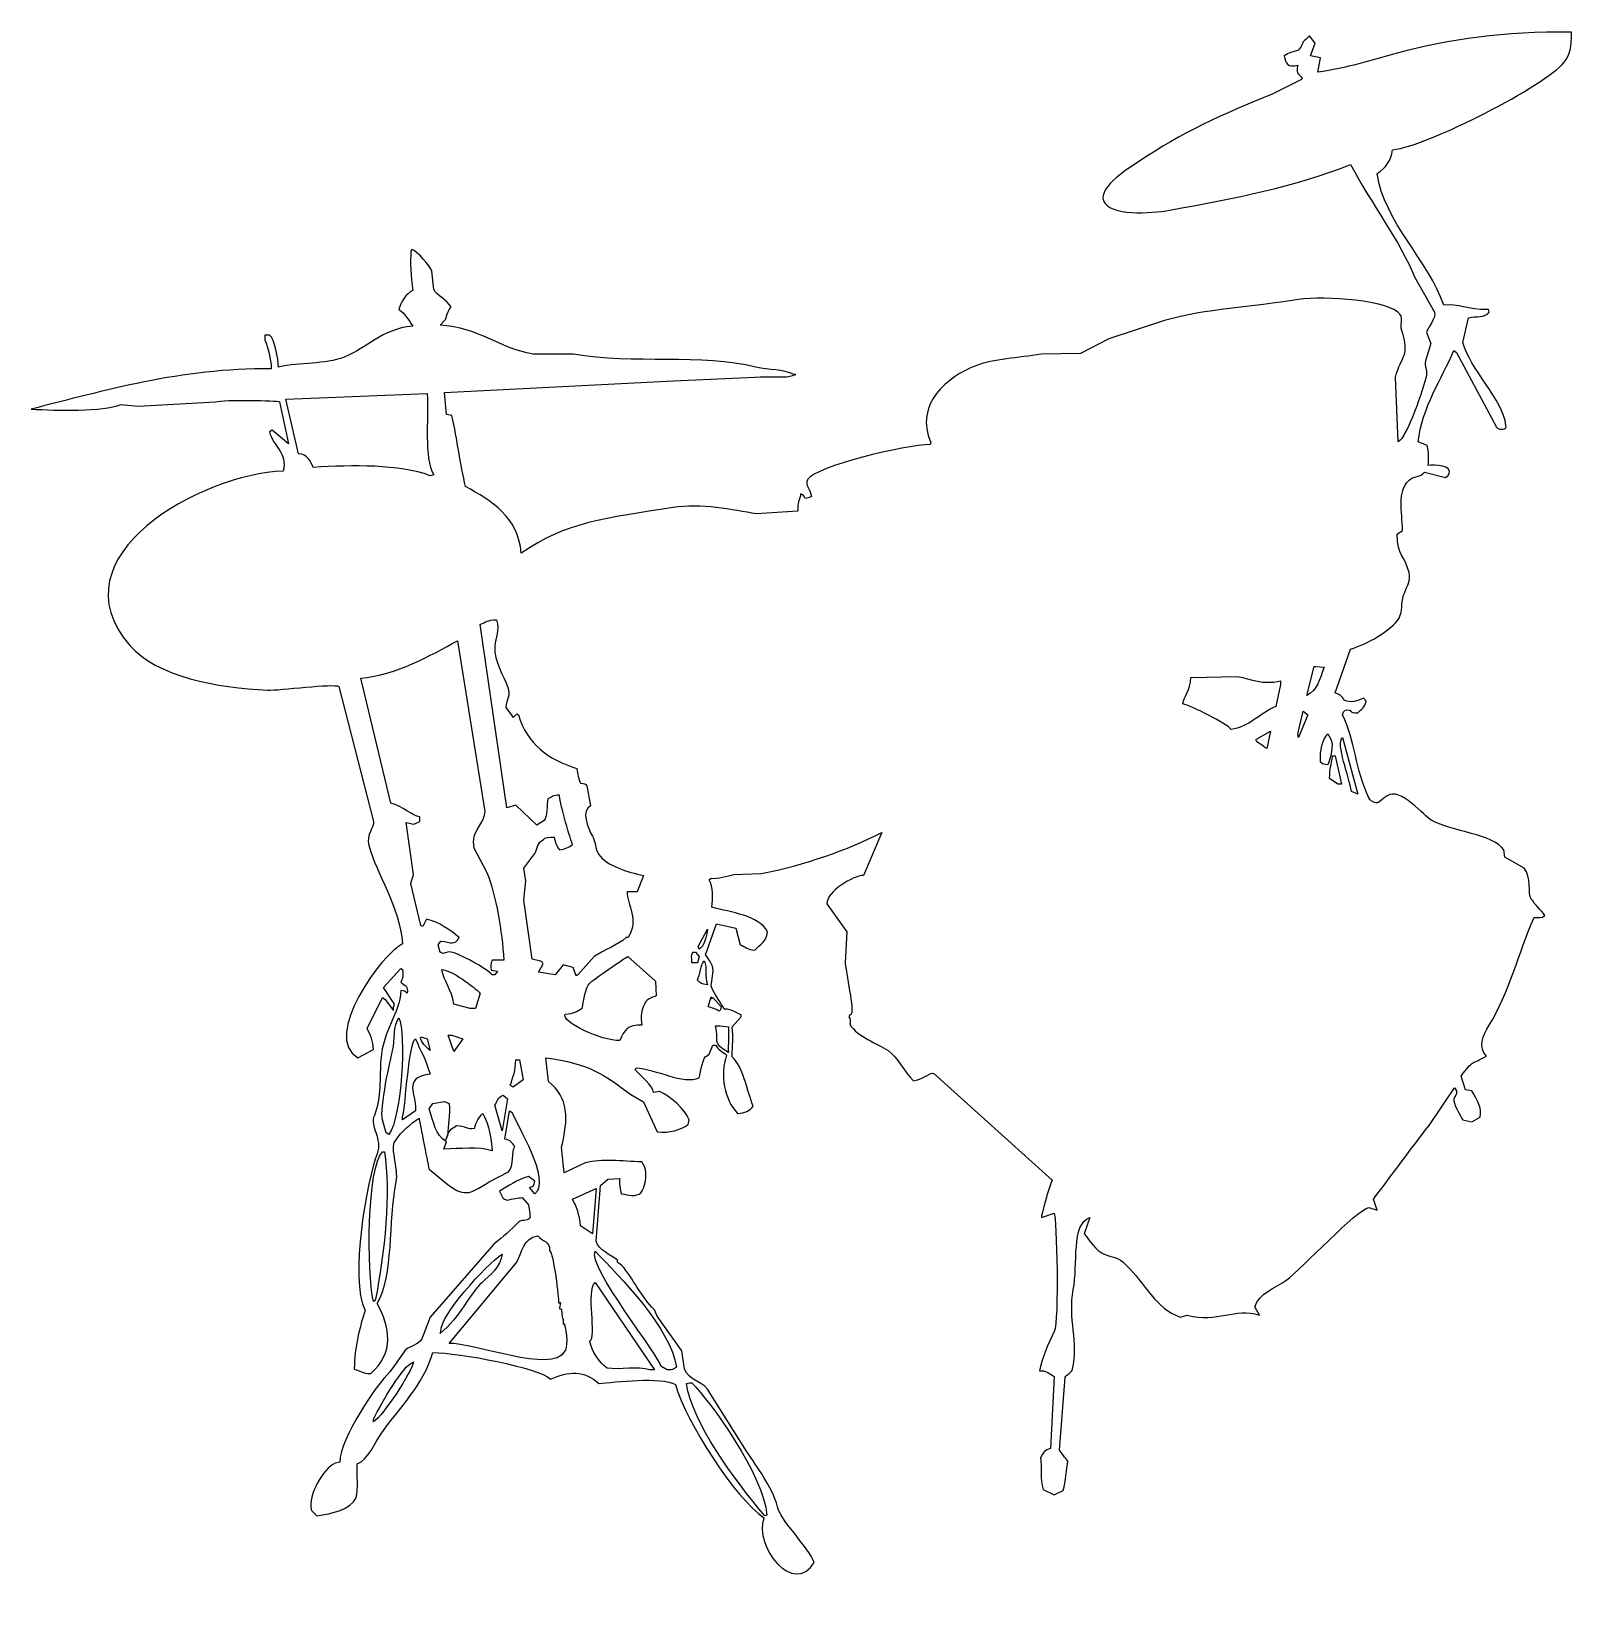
# Model space of a CAD drawing. Header units: centimetres. Extents: x -7.3 to 7.3, y -7.5 to 7.3.
import ezdxf

# ---------------------------------------------------------------- set-up
doc = ezdxf.new("R2010")
doc.units = ezdxf.units.CM
doc.header["$MEASUREMENT"] = 0
doc.layers.add('Camada 1', color=7, linetype='Continuous')

msp = doc.modelspace()

# ---------------------------------------------------------------- linework, layer by layer
at = {"layer": 'Camada 1'}
for points, knots in [([(7.19083, 6.98238), (7.01345, 6.76214), (5.92448, 6.20025), (5.57364, 6.15662), (5.57364, 6.15662), (5.55943, 6.05579), (5.51157, 5.9879), (5.42746, 5.93299), (5.42746, 5.93299), (5.49226, 5.48092), (5.9167, 5.1054), (6.05545, 4.69432), (6.05545, 4.69432), (6.19653, 4.70821), (6.27222, 4.65106), (6.47685, 4.65138), (6.47685, 4.65138), (6.47685, 4.65138), (6.48542, 4.62561), (6.48542, 4.62561), (6.48542, 4.62561), (6.44237, 4.57325), (6.36683, 4.59113), (6.28764, 4.57386), (6.28764, 4.57386), (6.28764, 4.57386), (6.23602, 4.34166), (6.23602, 4.34166), (6.23602, 4.34166), (6.29624, 4.09718), (6.6212, 3.79982), (6.6403, 3.55892), (6.6403, 3.55892), (6.66274, 3.51958), (6.58037, 3.51013), (6.55418, 3.54175), (6.55418, 3.54175), (6.55418, 3.54175), (6.17577, 4.24708), (6.17577, 4.24708), (6.17577, 4.24708), (6.17577, 4.24708), (6.15, 4.26428), (6.15, 4.26428), (6.15, 4.26428), (6.04009, 4.00689), (5.84967, 3.72466), (5.81451, 3.40423), (5.81451, 3.40423), (5.81451, 3.40423), (5.90047, 3.36975), (5.90047, 3.36975), (5.90047, 3.36975), (5.91777, 3.29635), (5.91314, 3.25312), (5.9091, 3.18049), (5.9091, 3.18049), (5.96675, 3.19483), (6.1413, 3.17866), (6.10693, 3.1031), (6.10693, 3.1031), (6.09333, 3.07929), (6.09447, 3.08273), (6.07259, 3.06873), (6.07259, 3.06873), (6.07259, 3.06873), (5.87463, 3.12024), (5.87463, 3.12024), (5.87463, 3.12024), (5.83926, 3.06841), (5.77128, 3.08465), (5.72853, 3.04285), (5.72853, 3.04285), (5.61288, 2.93014), (5.6632, 2.75244), (5.66834, 2.56985), (5.66834, 2.56985), (5.66834, 2.56985), (5.61667, 2.53535), (5.61667, 2.53535), (5.61667, 2.53535), (5.61802, 2.32532), (5.68798, 2.33678), (5.72856, 2.17411), (5.72856, 2.17411), (5.74912, 2.09148), (5.69387, 2.00988), (5.67694, 1.95908), (5.67694, 1.95908), (5.64874, 1.87492), (5.67511, 1.81255), (5.63397, 1.74405), (5.63397, 1.74405), (5.56264, 1.62523), (5.3256, 1.49248), (5.17807, 1.45158), (5.17807, 1.45158), (5.17807, 1.45158), (5.03183, 1.0387), (5.03183, 1.0387), (5.03183, 1.0387), (5.0703, 1.02031), (5.09956, 1.01031), (5.11785, 0.96988), (5.11785, 0.96988), (5.18156, 0.9389), (5.24279, 0.96377), (5.29851, 0.98708), (5.29851, 0.98708), (5.29851, 0.98708), (5.32431, 0.96118), (5.32431, 0.96118), (5.32431, 0.96118), (5.31235, 0.89583), (5.28124, 0.88868), (5.24689, 0.84939), (5.24689, 0.84939), (5.20191, 0.8501), (5.18942, 0.85111), (5.16947, 0.87527), (5.16947, 0.87527), (5.11356, 0.87979), (5.12113, 0.88022), (5.10068, 0.83225), (5.10068, 0.83225), (5.22173, 0.58531), (5.2213, 0.31975), (5.35005, 0.04951), (5.35005, 0.04951), (5.3655, 0.02168), (5.37101, 0.01884), (5.4017, 0.00659), (5.4017, 0.00659), (5.44075, -0.01532), (5.4743, 0.04337), (5.52214, 0.06668), (5.52214, 0.06668), (5.64721, 0.15931), (5.87009, -0.12575), (5.94365, -0.16562), (5.94365, -0.16562), (6.12513, -0.26378), (6.52227, -0.29569), (6.62313, -0.44087), (6.62313, -0.44087), (6.62313, -0.44087), (6.63181, -0.50961), (6.63181, -0.50961), (6.63181, -0.50961), (6.63181, -0.50961), (6.81236, -0.61285), (6.81236, -0.61285), (6.81236, -0.61285), (6.8856, -0.69529), (6.84501, -0.85254), (6.8812, -0.90508), (6.8812, -0.90508), (6.91279, -0.95133), (6.97375, -1.01266), (7.01024, -1.0601), (7.01024, -1.0601), (6.976, -1.08669), (6.96791, -1.08177), (6.90697, -1.07727), (6.90697, -1.07727), (6.76341, -1.4143), (6.66657, -1.79934), (6.48549, -2.0924), (6.48549, -2.0924), (6.42339, -2.19265), (6.37841, -2.30388), (6.45972, -2.38469), (6.45972, -2.38469), (6.30499, -2.47198), (6.33799, -2.41472), (6.21882, -2.57379), (6.21882, -2.57379), (6.21882, -2.57379), (6.26187, -2.70307), (6.26187, -2.70307), (6.26187, -2.70307), (6.26187, -2.70307), (6.32206, -2.71164), (6.32206, -2.71164), (6.32206, -2.71164), (6.36299, -2.79797), (6.41956, -2.8642), (6.3995, -2.96093), (6.3995, -2.96093), (6.3995, -2.96093), (6.32206, -3.0039), (6.32206, -3.0039), (6.32206, -3.0039), (6.32206, -3.0039), (6.2361, -2.98673), (6.2361, -2.98673), (6.2361, -2.98673), (6.21874, -2.96014), (6.13826, -2.82129), (6.15011, -2.78895), (6.15011, -2.78895), (6.16114, -2.75868), (6.18302, -2.75233), (6.17588, -2.71164), (6.17588, -2.71164), (6.17588, -2.71164), (6.15871, -2.68587), (6.15871, -2.68587), (6.15871, -2.68587), (6.15871, -2.68587), (5.91783, -3.03843), (5.91783, -3.03843), (5.91783, -3.03843), (5.73847, -3.26915), (5.57191, -3.49711), (5.39316, -3.73518), (5.39316, -3.73518), (5.39316, -3.73518), (5.42756, -3.83845), (5.42756, -3.83845), (5.42756, -3.83845), (5.42756, -3.83845), (5.35012, -3.81263), (5.35012, -3.81263), (5.35012, -3.81263), (5.2363, -3.82983), (4.72271, -4.38545), (4.5674, -4.5006), (4.5674, -4.5006), (4.47157, -4.57177), (4.30964, -4.62085), (4.27496, -4.75013), (4.27496, -4.75013), (4.27496, -4.75013), (4.31798, -4.82744), (4.31798, -4.82744), (4.31798, -4.82744), (4.08792, -4.75053), (3.92073, -4.90287), (3.6384, -4.82744), (3.6384, -4.82744), (3.6384, -4.82744), (3.56961, -4.8448), (3.56961, -4.8448), (3.56961, -4.8448), (3.34577, -4.76852), (3.23769, -4.52616), (3.06209, -4.35442), (3.06209, -4.35442), (2.97573, -4.26994), (2.95589, -4.29245), (2.85569, -4.25134), (2.85569, -4.25134), (2.77264, -4.21724), (2.72223, -4.12601), (2.66651, -4.062), (2.66651, -4.062), (2.66651, -4.062), (2.71805, -3.90717), (2.71805, -3.90717), (2.71805, -3.90717), (2.54237, -3.96506), (2.60976, -4.35077), (2.56322, -4.58651), (2.56322, -4.58651), (2.50956, -4.85853), (2.62037, -5.08448), (2.55465, -5.33502), (2.55465, -5.33502), (2.54227, -5.38185), (2.50097, -5.38063), (2.48583, -5.41252), (2.48583, -5.41252), (2.48583, -5.41252), (2.43418, -6.10067), (2.43418, -6.10067), (2.43418, -6.10067), (2.44646, -6.12297), (2.49175, -6.17473), (2.5116, -6.20375), (2.5116, -6.20375), (2.50075, -6.27656), (2.48961, -6.396), (2.46863, -6.47902), (2.46863, -6.47902), (2.46863, -6.47902), (2.38253, -6.52217), (2.38253, -6.52217), (2.38253, -6.52217), (2.38253, -6.52217), (2.2794, -6.47044), (2.2794, -6.47044), (2.2794, -6.47044), (2.24892, -6.36818), (2.26755, -6.26877), (2.2535, -6.1694), (2.2535, -6.1694), (2.2793, -6.12995), (2.29377, -6.09677), (2.34817, -6.08352), (2.34817, -6.08352), (2.34817, -6.08352), (2.38254, -5.40391), (2.38254, -5.40391), (2.38254, -5.40391), (2.33499, -5.37877), (2.30465, -5.34382), (2.24493, -5.35218), (2.24493, -5.35218), (2.26081, -5.24852), (2.33309, -5.08371), (2.38254, -4.98242), (2.38254, -4.98242), (2.43308, -4.87894), (2.40564, -3.90819), (2.38254, -3.86421), (2.38254, -3.86421), (2.38254, -3.86421), (2.26213, -3.90715), (2.26213, -3.90715), (2.26213, -3.90715), (2.25782, -3.89837), (2.33457, -3.61164), (2.36534, -3.55459), (2.36534, -3.55459), (2.36534, -3.55459), (1.24713, -2.54804), (1.24713, -2.54804), (1.24713, -2.54804), (1.21083, -2.5364), (1.13137, -2.61408), (1.05795, -2.61694), (1.05795, -2.61694), (0.96738, -2.53185), (0.9096, -2.39445), (0.81707, -2.33307), (0.81707, -2.33307), (0.71576, -2.26579), (0.52762, -2.20488), (0.45583, -2.08375), (0.45583, -2.08375), (0.46393, -2.05023), (0.46046, -2.04189), (0.44723, -2.01467), (0.44723, -2.01467), (0.44723, -2.01467), (0.45583, -1.99747), (0.45583, -1.99747), (0.45583, -1.99747), (0.51306, -2.00607), (0.42813, -1.65187), (0.41291, -1.50733), (0.41291, -1.50733), (0.41291, -1.50733), (0.43006, -1.21483), (0.43006, -1.21483), (0.43006, -1.21483), (0.43006, -1.21483), (0.24078, -0.94842), (0.24078, -0.94842), (0.24078, -0.94842), (0.24001, -0.83431), (0.48324, -0.68545), (0.58487, -0.68153), (0.58487, -0.68153), (0.58487, -0.68153), (0.75696, -0.27725), (0.75696, -0.27725), (0.75696, -0.27725), (0.4357, -0.44293), (0.03171, -0.58438), (-0.37842, -0.66436), (-0.37842, -0.66436), (-0.37842, -0.66436), (-0.63652, -0.67296), (-0.63652, -0.67296), (-0.63652, -0.67296), (-0.69785, -0.68545), (-0.78582, -0.7208), (-0.85165, -0.70751), (-0.85165, -0.70751), (-0.85165, -0.70751), (-0.8688, -0.72471), (-0.8688, -0.72471), (-0.8688, -0.72471), (-0.82993, -0.78562), (-0.83692, -0.89976), (-0.84284, -0.98276), (-0.84284, -0.98276), (-0.66168, -1.03147), (-0.4048, -1.05761), (-0.31828, -1.21483), (-0.31828, -1.21483), (-0.32955, -1.31079), (-0.38985, -1.33122), (-0.43877, -1.38686), (-0.43877, -1.38686), (-0.50915, -1.3803), (-0.52611, -1.35617), (-0.57619, -1.33532), (-0.57619, -1.33532), (-0.57619, -1.33532), (-0.61932, -1.1803), (-0.61932, -1.1803), (-0.61932, -1.1803), (-0.61932, -1.1803), (-0.79992, -1.13738), (-0.79992, -1.13738), (-0.79992, -1.13738), (-0.79992, -1.13738), (-0.90316, -1.42985), (-0.90316, -1.42985), (-0.90316, -1.42985), (-0.8776, -1.47483), (-0.81807, -1.53002), (-0.83426, -1.61059), (-0.83426, -1.61059), (-0.83426, -1.61059), (-0.85164, -1.72227), (-0.85164, -1.72227), (-0.85164, -1.72227), (-0.82547, -1.79384), (-0.76102, -1.88626), (-0.7226, -1.946), (-0.7226, -1.946), (-0.7136, -1.92393), (-0.58332, -1.9881), (-0.56758, -1.99749), (-0.56758, -1.99749), (-0.56758, -1.99749), (-0.56758, -2.01469), (-0.56758, -2.01469), (-0.56758, -2.01469), (-0.56758, -2.01469), (-0.65373, -2.1096), (-0.65373, -2.1096), (-0.65373, -2.1096), (-0.64, -2.22983), (-0.6486, -2.2601), (-0.65373, -2.39326), (-0.65373, -2.39326), (-0.54999, -2.48568), (-0.51564, -2.69245), (-0.4559, -2.85792), (-0.4559, -2.85792), (-0.48741, -2.9033), (-0.52975, -2.92211), (-0.60214, -2.92658), (-0.60214, -2.92658), (-0.72895, -2.78691), (-0.76758, -2.57183), (-0.70543, -2.37609), (-0.70543, -2.37609), (-0.74282, -2.34577), (-0.78269, -2.32434), (-0.80849, -2.2814), (-0.80849, -2.2814), (-0.80849, -2.2814), (-0.8343, -2.2814), (-0.8343, -2.2814), (-0.8343, -2.2814), (-0.8343, -2.2814), (-0.86885, -2.36752), (-0.86885, -2.36752), (-0.86885, -2.36752), (-0.86885, -2.36752), (-0.89465, -2.38469), (-0.89465, -2.38469), (-0.89465, -2.38469), (-0.92553, -2.38509), (-0.95233, -2.53333), (-0.96357, -2.59101), (-0.96357, -2.59101), (-1.1116, -2.65544), (-1.37627, -2.50613), (-1.55703, -2.4965), (-1.55703, -2.4965), (-1.55703, -2.4965), (-1.5656, -2.5137), (-1.5656, -2.5137), (-1.5656, -2.5137), (-1.52099, -2.57199), (-1.39441, -2.6642), (-1.39362, -2.72886), (-1.39362, -2.72886), (-1.39362, -2.72886), (-1.33327, -2.72026), (-1.33327, -2.72026), (-1.33327, -2.72026), (-1.24799, -2.755), (-1.08972, -2.88981), (-1.05805, -2.98672), (-1.05805, -2.98672), (-1.05805, -2.98672), (-1.06662, -3.02987), (-1.06662, -3.02987), (-1.06662, -3.02987), (-1.14271, -3.08263), (-1.23757, -3.11311), (-1.35906, -3.09861), (-1.35906, -3.09861), (-1.35906, -3.09861), (-1.48815, -2.81474), (-1.48815, -2.81474), (-1.48815, -2.81474), (-1.48815, -2.81474), (-1.60854, -2.74605), (-1.60854, -2.74605), (-1.60854, -2.74605), (-1.85825, -2.56031), (-2.00306, -2.45297), (-2.40835, -2.40183), (-2.40835, -2.40183), (-2.40835, -2.40183), (-2.38255, -2.62556), (-2.38255, -2.62556), (-2.38255, -2.62556), (-2.19485, -2.77748), (-2.19361, -2.97751), (-2.26235, -3.24479), (-2.26235, -3.24479), (-2.26235, -3.24479), (-2.23637, -3.48569), (-2.23637, -3.48569), (-2.23637, -3.48569), (-2.23637, -3.48569), (-2.03859, -3.39121), (-2.03859, -3.39121), (-2.03859, -3.39121), (-1.87524, -3.34888), (-1.69691, -3.3769), (-1.50524, -3.38264), (-1.50524, -3.38264), (-1.50524, -3.38264), (-1.47952, -3.4254), (-1.47952, -3.4254), (-1.47952, -3.4254), (-1.44616, -3.49795), (-1.47722, -3.63865), (-1.51386, -3.67485), (-1.51386, -3.67485), (-1.55334, -3.71451), (-1.63655, -3.69427), (-1.69441, -3.68345), (-1.69441, -3.68345), (-1.712, -3.64913), (-1.71976, -3.57344), (-1.71161, -3.53743), (-1.71161, -3.53743), (-1.71161, -3.53743), (-1.82363, -3.546), (-1.82363, -3.546), (-1.82363, -3.546), (-1.82363, -3.546), (-1.89237, -3.60614), (-1.89237, -3.60614), (-1.89237, -3.60614), (-1.89237, -3.60614), (-1.93529, -4.13065), (-1.93529, -4.13065), (-1.93529, -4.13065), (-1.90915, -4.21905), (-1.80342, -4.25133), (-1.72897, -4.31144), (-1.72897, -4.31144), (-1.7531, -4.33128), (-1.70526, -4.34213), (-1.69439, -4.35441), (-1.69439, -4.35441), (-1.58192, -4.48488), (-1.51749, -4.64844), (-1.38501, -4.77589), (-1.38501, -4.77589), (-1.38501, -4.77589), (-1.35903, -4.836), (-1.35903, -4.836), (-1.35903, -4.836), (-1.35903, -4.836), (-1.12696, -5.16297), (-1.12696, -5.16297), (-1.12696, -5.16297), (-1.12696, -5.16297), (-1.10116, -5.33498), (-1.10116, -5.33498), (-1.10116, -5.33498), (-1.06071, -5.44499), (-0.94715, -5.4446), (-0.886, -5.52413), (-0.886, -5.52413), (-0.886, -5.52413), (-0.51609, -6.1092), (-0.51609, -6.1092), (-0.51609, -6.1092), (-0.41282, -6.2724), (-0.28257, -6.42861), (-0.22365, -6.63374), (-0.22365, -6.63374), (-0.21976, -6.73415), (0.06893, -7.01556), (0.12031, -7.15846), (0.12031, -7.15846), (-0.06987, -7.4808), (-0.45593, -7.00693), (-0.35269, -6.73701), (-0.35269, -6.73701), (-0.62304, -6.55336), (-1.08315, -5.84412), (-1.18705, -5.48114), (-1.18705, -5.48114), (-1.31939, -5.40383), (-1.76088, -5.45786), (-1.9096, -5.47257), (-1.9096, -5.47257), (-2.04168, -5.34247), (-2.19935, -5.35642), (-2.3654, -5.4296), (-2.3654, -5.4296), (-2.46869, -5.32146), (-3.23434, -5.18034), (-3.47506, -5.18012), (-3.47506, -5.18012), (-3.56563, -5.48812), (-3.7883, -5.70079), (-3.95665, -5.93696), (-3.95665, -5.93696), (-4.0178, -6.02263), (-4.08444, -6.19281), (-4.18895, -6.2294), (-4.18895, -6.2294), (-4.18895, -6.33579), (-4.17744, -6.46213), (-4.19752, -6.54783), (-4.19752, -6.54783), (-4.2497, -6.66091), (-4.42615, -6.69631), (-4.56743, -6.71981), (-4.56743, -6.71981), (-4.56743, -6.71981), (-4.61894, -6.66806), (-4.61894, -6.66806), (-4.61894, -6.66806), (-4.6517, -6.51595), (-4.50919, -6.27748), (-4.39526, -6.22081), (-4.39526, -6.22081), (-4.39526, -6.22081), (-4.3525, -6.21224), (-4.3525, -6.21224), (-4.3525, -6.21224), (-4.34723, -5.98753), (-4.011, -5.48731), (-3.87929, -5.3607), (-3.87929, -5.3607), (-3.87929, -5.3607), (-3.83632, -5.30061), (-3.83632, -5.30061), (-3.83632, -5.30061), (-3.83632, -5.30061), (-3.73305, -5.15437), (-3.73305, -5.15437), (-3.73305, -5.15437), (-3.67254, -5.11037), (-3.6206, -5.11161), (-3.57824, -5.05108), (-3.57824, -5.05108), (-3.57824, -5.05108), (-3.50074, -4.84476), (-3.50074, -4.84476), (-3.50074, -4.84476), (-3.50074, -4.84476), (-2.89865, -4.15661), (-2.89865, -4.15661), (-2.89865, -4.15661), (-2.80419, -4.08401), (-2.74773, -4.03006), (-2.66656, -3.95005), (-2.66656, -3.95005), (-2.64224, -3.92632), (-2.58599, -3.94127), (-2.56329, -3.91571), (-2.56329, -3.91571), (-2.54837, -3.90711), (-2.56959, -3.83633), (-2.57189, -3.78665), (-2.57189, -3.78665), (-2.57189, -3.78665), (-2.632, -3.71791), (-2.632, -3.71791), (-2.632, -3.71791), (-2.67515, -3.72468), (-2.71907, -3.72857), (-2.77818, -3.74371), (-2.77818, -3.74371), (-2.77818, -3.74371), (-2.81255, -3.72654), (-2.81255, -3.72654), (-2.81255, -3.72654), (-2.81255, -3.72654), (-2.84713, -3.65762), (-2.84713, -3.65762), (-2.84713, -3.65762), (-2.75675, -3.60695), (-2.68637, -3.55353), (-2.57188, -3.52004), (-2.57188, -3.52004), (-2.57188, -3.52004), (-2.51177, -3.56317), (-2.51177, -3.56317), (-2.51177, -3.56317), (-2.52132, -3.60532), (-2.52034, -3.61207), (-2.56328, -3.62328), (-2.56328, -3.62328), (-2.56328, -3.62328), (-2.51177, -3.68339), (-2.51177, -3.68339), (-2.51177, -3.68339), (-2.35757, -3.54925), (-2.686, -3.02942), (-2.72669, -2.91792), (-2.72669, -2.91792), (-2.72669, -2.91792), (-2.75249, -2.90077), (-2.75249, -2.90077), (-2.75249, -2.90077), (-2.75249, -2.90077), (-2.79538, -3.16742), (-2.79538, -3.16742), (-2.79538, -3.16742), (-2.74019, -3.17583), (-2.72836, -3.20301), (-2.70095, -3.23613), (-2.70095, -3.23613), (-2.73347, -3.28114), (-2.70505, -3.42166), (-2.76125, -3.47706), (-2.76125, -3.47706), (-2.76125, -3.47706), (-2.94183, -3.57175), (-2.94183, -3.57175), (-2.94183, -3.57175), (-3.14244, -3.69116), (-3.17681, -3.72079), (-3.36331, -3.57175), (-3.36331, -3.57175), (-3.36331, -3.57175), (-3.50936, -3.45126), (-3.50936, -3.45126), (-3.50936, -3.45126), (-3.51158, -3.44777), (-3.59892, -3.00319), (-3.60405, -2.96948), (-3.60405, -2.96948), (-3.6744, -3.01957), (-3.77767, -3.09852), (-3.81916, -3.17601), (-3.81916, -3.17601), (-3.89031, -3.21652), (-3.79357, -3.44594), (-3.81916, -3.57175), (-3.81916, -3.57175), (-3.89584, -3.95029), (-3.83945, -4.45191), (-3.99974, -4.71568), (-3.99974, -4.71568), (-3.87681, -4.93655), (-3.8343, -5.18116), (-4.06007, -5.37809), (-4.06007, -5.37809), (-4.13759, -5.37523), (-4.16109, -5.35417), (-4.21469, -5.33494), (-4.21469, -5.33494), (-4.21384, -5.12981), (-4.16193, -4.93084), (-4.11161, -4.78439), (-4.11161, -4.78439), (-4.26787, -4.48845), (-4.08933, -3.53651), (-3.99974, -3.305), (-3.99974, -3.305), (-3.94616, -3.1666), (-4.07194, -3.04978), (-4.02554, -2.94387), (-4.02554, -2.94387), (-3.95762, -2.78824), (-3.97683, -2.56578), (-3.96521, -2.41915), (-3.96521, -2.41915), (-3.94248, -2.13081), (-3.78826, -1.99643), (-3.77603, -1.76534), (-3.77603, -1.76534), (-3.73309, -1.77251), (-3.74698, -1.77008), (-3.71589, -1.79111), (-3.71589, -1.79111), (-3.70631, -1.72364), (-3.73412, -1.72322), (-3.77603, -1.68784), (-3.77603, -1.68784), (-3.75436, -1.6445), (-3.75579, -1.63466), (-3.75888, -1.56764), (-3.75888, -1.56764), (-3.75888, -1.56764), (-3.77603, -1.55904), (-3.77603, -1.55904), (-3.77603, -1.55904), (-3.77603, -1.55904), (-3.93946, -1.73959), (-3.93946, -1.73959), (-3.93946, -1.73959), (-3.93946, -1.73959), (-3.85355, -1.86863), (-3.85355, -1.86863), (-3.85355, -1.86863), (-3.82042, -1.9071), (-3.85151, -1.90173), (-3.84498, -1.95451), (-3.84498, -1.95451), (-3.84498, -1.95451), (-3.92229, -1.85145), (-3.92229, -1.85145), (-3.92229, -1.85145), (-3.92229, -1.85145), (-3.94806, -1.83425), (-3.94806, -1.83425), (-3.94806, -1.83425), (-3.94806, -1.83425), (-4.09445, -2.12651), (-4.09445, -2.12651), (-4.09445, -2.12651), (-4.06524, -2.18353), (-4.03537, -2.24081), (-4.03412, -2.32444), (-4.03412, -2.32444), (-4.03412, -2.32444), (-4.18036, -2.40172), (-4.18036, -2.40172), (-4.18036, -2.40172), (-4.5286, -2.20603), (-3.95112, -1.41459), (-3.75888, -1.32664), (-3.75888, -1.32664), (-3.7914, -0.96466), (-4.00243, -0.67756), (-4.07731, -0.39782), (-4.07731, -0.39782), (-4.10324, -0.30008), (-4.02659, -0.22626), (-4.0341, -0.17411), (-4.0341, -0.17411), (-4.0341, -0.17411), (-4.3611, 1.09901), (-4.3611, 1.09901), (-4.3611, 1.09901), (-4.40079, 1.13013), (-4.92675, 1.05956), (-5.03206, 1.06456), (-5.03206, 1.06456), (-5.50736, 1.08734), (-6.07198, 1.18878), (-6.33087, 1.48604), (-6.33087, 1.48604), (-7.06358, 2.32757), (-5.65068, 3.10275), (-4.88566, 3.12892), (-4.88566, 3.12892), (-4.84126, 3.30429), (-4.97625, 3.35284), (-5.0147, 3.49886), (-5.0147, 3.49886), (-5.0147, 3.49886), (-4.9889, 3.51603), (-4.9889, 3.51603), (-4.9889, 3.51603), (-4.9889, 3.51603), (-4.83409, 3.38699), (-4.83409, 3.38699), (-4.83409, 3.38699), (-4.83409, 3.38699), (-4.92, 3.78257), (-4.92, 3.78257), (-4.92, 3.78257), (-4.93632, 3.79659), (-5.44618, 3.80241), (-5.52203, 3.78257), (-5.52203, 3.78257), (-5.52203, 3.78257), (-6.25334, 3.73965), (-6.25334, 3.73965), (-6.25334, 3.73965), (-6.25334, 3.73965), (-6.41677, 3.7569), (-6.41677, 3.7569), (-6.41677, 3.7569), (-6.58571, 3.68951), (-7.01981, 3.69822), (-7.25971, 3.71388), (-7.25971, 3.71388), (-6.58687, 3.88075), (-5.84371, 4.10406), (-4.9975, 4.09229), (-4.9975, 4.09229), (-4.9993, 4.20162), (-5.02798, 4.28014), (-5.05761, 4.36756), (-5.05761, 4.36756), (-5.05761, 4.36756), (-5.05761, 4.41058), (-5.05761, 4.41058), (-5.05761, 4.41058), (-5.05761, 4.41058), (-5.01474, 4.41058), (-5.01474, 4.41058), (-5.01474, 4.41058), (-4.96344, 4.3747), (-4.93375, 4.18452), (-4.92864, 4.10946), (-4.92864, 4.10946), (-4.71838, 4.15801), (-4.49798, 4.13065), (-4.30941, 4.20415), (-4.30941, 4.20415), (-4.09145, 4.28911), (-3.96132, 4.46458), (-3.66441, 4.49657), (-3.66441, 4.49657), (-3.70246, 4.55081), (-3.73519, 4.61582), (-3.79345, 4.6514), (-3.79345, 4.6514), (-3.7767, 4.72689), (-3.72662, 4.79967), (-3.66441, 4.83195), (-3.66441, 4.83195), (-3.6828, 4.96551), (-3.68732, 5.10008), (-3.68158, 5.20192), (-3.68158, 5.20192), (-3.68158, 5.20192), (-3.67301, 5.21904), (-3.67301, 5.21904), (-3.67301, 5.21904), (-3.62165, 5.20443), (-3.49833, 5.05958), (-3.48365, 5.01264), (-3.48365, 5.01264), (-3.48365, 5.01264), (-3.46648, 4.84063), (-3.46648, 4.84063), (-3.46648, 4.84063), (-3.43396, 4.78009), (-3.34109, 4.744), (-3.30307, 4.67712), (-3.30307, 4.67712), (-3.32799, 4.64566), (-3.34173, 4.60298), (-3.35458, 4.55679), (-3.35458, 4.55679), (-3.35458, 4.55679), (-3.40633, 4.50514), (-3.40633, 4.50514), (-3.40633, 4.50514), (-3.03843, 4.48162), (-2.85642, 4.29141), (-2.529, 4.22989), (-2.529, 4.22989), (-2.529, 4.22989), (-2.15047, 4.22989), (-2.15047, 4.22989), (-2.15047, 4.22989), (-1.58704, 4.13551), (-0.93452, 4.23367), (-0.43018, 4.10943), (-0.43018, 4.10943), (-0.30138, 4.07784), (-0.17578, 4.09094), (-0.06884, 4.04061), (-0.06884, 4.04061), (-0.06884, 4.04061), (-0.05166, 4.04061), (-0.05166, 4.04061), (-0.05166, 4.04061), (-0.15252, 3.99375), (-0.3073, 4.03061), (-0.4388, 4.01481), (-0.4388, 4.01481), (-0.4388, 4.01481), (-1.20424, 3.98047), (-1.20424, 3.98047), (-1.20424, 3.98047), (-1.20424, 3.98047), (-3.36337, 3.8686), (-3.36337, 3.8686), (-3.36337, 3.8686), (-3.36337, 3.8686), (-3.34601, 3.66212), (-3.34601, 3.66212), (-3.34601, 3.66212), (-3.34601, 3.66212), (-3.2945, 3.65355), (-3.2945, 3.65355), (-3.2945, 3.65355), (-3.24314, 3.42328), (-3.21639, 3.19566), (-3.16546, 2.98259), (-3.16546, 2.98259), (-2.92207, 2.84948), (-2.67299, 2.70343), (-2.64071, 2.35476), (-2.64071, 2.35476), (-2.22124, 2.64966), (-1.84558, 2.68575), (-1.21281, 2.78473), (-1.21281, 2.78473), (-0.94391, 2.82685), (-0.65269, 2.76499), (-0.4216, 2.72459), (-0.4216, 2.72459), (-0.4216, 2.72459), (-0.03449, 2.75036), (-0.03449, 2.75036), (-0.03449, 2.75036), (-0.03698, 2.79219), (-0.02981, 2.84897), (-0.00875, 2.89662), (-0.00875, 2.89662), (-0.00875, 2.89662), (-0.00875, 2.91377), (-0.00875, 2.91377), (-0.00875, 2.91377), (0.02789, 2.90036), (0.0189, 2.90231), (0.0343, 2.87083), (0.0343, 2.87083), (0.0343, 2.87083), (0.07737, 2.87932), (0.07737, 2.87932), (0.07737, 2.87932), (0.07737, 2.87932), (0.09454, 2.888), (0.09454, 2.888), (0.09454, 2.888), (0.08819, 2.95729), (0.02673, 2.99391), (0.06017, 3.05151), (0.06017, 3.05151), (0.12957, 3.17102), (0.98309, 3.3788), (1.21275, 3.3783), (1.21275, 3.3783), (1.21275, 3.3783), (1.22138, 3.39547), (1.22138, 3.39547), (1.22138, 3.39547), (1.05623, 3.76409), (1.39243, 4.02481), (1.63424, 4.11797), (1.63424, 4.11797), (1.81889, 4.18925), (2.04112, 4.1951), (2.2621, 4.22986), (2.2621, 4.22986), (2.2621, 4.22986), (2.63201, 4.23843), (2.63201, 4.23843), (2.63201, 4.23843), (2.63201, 4.23843), (2.89866, 4.37604), (2.89866, 4.37604), (2.89866, 4.37604), (2.89866, 4.37604), (3.42333, 4.54818), (3.42333, 4.54818), (3.42333, 4.54818), (3.8214, 4.6597), (4.23478, 4.67494), (4.68775, 4.74593), (4.68775, 4.74593), (4.93561, 4.7848), (5.54746, 4.73715), (5.6425, 4.60827), (5.6425, 4.60827), (5.68052, 4.55678), (5.63819, 4.51564), (5.65965, 4.45349), (5.65965, 4.45349), (5.74143, 4.21698), (5.65737, 4.22042), (5.59954, 4.01481), (5.59954, 4.01481), (5.59954, 4.01481), (5.62534, 3.40418), (5.62534, 3.40418), (5.62534, 3.40418), (5.7103, 3.44202), (5.86706, 3.91594), (5.89201, 4.03201), (5.89201, 4.03201), (5.90516, 4.09363), (5.86754, 4.10705), (5.88328, 4.16965), (5.88328, 4.16965), (5.88328, 4.16965), (5.93503, 4.33314), (5.93503, 4.33314), (5.93503, 4.33314), (5.93503, 4.33314), (5.89201, 4.4363), (5.89201, 4.4363), (5.89201, 4.4363), (5.90445, 4.4781), (5.98229, 4.56626), (5.96937, 4.62556), (5.96937, 4.62556), (5.96937, 4.62556), (5.78014, 4.96103), (5.78014, 4.96103), (5.78014, 4.96103), (5.65311, 5.27813), (5.36273, 5.6667), (5.17808, 6.01902), (5.17808, 6.01902), (4.6654, 5.81381), (4.07458, 5.69525), (3.47498, 5.58889), (3.47498, 5.58889), (3.28752, 5.55563), (2.91086, 5.53182), (2.84707, 5.67496), (2.84707, 5.67496), (2.7982, 5.81156), (3.10525, 5.99521), (3.19111, 6.05342), (3.19111, 6.05342), (3.56621, 6.30734), (3.9834, 6.50231), (4.4383, 6.68133), (4.4383, 6.68133), (4.4383, 6.68133), (4.71365, 6.81894), (4.71365, 6.81894), (4.71365, 6.81894), (4.71365, 6.81894), (4.72225, 6.83611), (4.72225, 6.83611), (4.72225, 6.83611), (4.67899, 6.87191), (4.66306, 6.88172), (4.67918, 6.95647), (4.67918, 6.95647), (4.58573, 6.92999), (4.56509, 6.97018), (4.55014, 7.04257), (4.55014, 7.04257), (4.59893, 7.07805), (4.62242, 7.07601), (4.67918, 7.09422), (4.67918, 7.09422), (4.72098, 7.12203), (4.71154, 7.1709), (4.75662, 7.19738), (4.75662, 7.19738), (4.75662, 7.19738), (4.79096, 7.23183), (4.79096, 7.23183), (4.79096, 7.23183), (4.79096, 7.23183), (4.84258, 7.16291), (4.84258, 7.16291), (4.84258, 7.16291), (4.84258, 7.16291), (4.79964, 7.04258), (4.79964, 7.04258), (4.79964, 7.04258), (4.79964, 7.04258), (4.89423, 7.02541), (4.89423, 7.02541), (4.89423, 7.02541), (4.89423, 7.02541), (4.86835, 6.8878), (4.86835, 6.8878), (4.86835, 6.8878), (5.14116, 6.92574), (5.37529, 7.00406), (5.6167, 7.06838), (5.6167, 7.06838), (6.11999, 7.2026), (6.61622, 7.27441), (7.25958, 7.26624), (7.25958, 7.26624), (7.26201, 7.12706), (7.24923, 7.05485), (7.19083, 6.98238)], [0, 0, 0, 0, 0.00333333, 0.00333333, 0.00333333, 0.00333333, 0.00666667, 0.00666667, 0.00666667, 0.00666667, 0.01, 0.01, 0.01, 0.01, 0.01333333, 0.01333333, 0.01333333, 0.01333333, 0.01666667, 0.01666667, 0.01666667, 0.01666667, 0.02, 0.02, 0.02, 0.02, 0.02333333, 0.02333333, 0.02333333, 0.02333333, 0.02666667, 0.02666667, 0.02666667, 0.02666667, 0.03, 0.03, 0.03, 0.03, 0.03333333, 0.03333333, 0.03333333, 0.03333333, 0.03666667, 0.03666667, 0.03666667, 0.03666667, 0.04, 0.04, 0.04, 0.04, 0.04333333, 0.04333333, 0.04333333, 0.04333333, 0.04666667, 0.04666667, 0.04666667, 0.04666667, 0.05, 0.05, 0.05, 0.05, 0.05333333, 0.05333333, 0.05333333, 0.05333333, 0.05666667, 0.05666667, 0.05666667, 0.05666667, 0.06, 0.06, 0.06, 0.06, 0.06333333, 0.06333333, 0.06333333, 0.06333333, 0.06666667, 0.06666667, 0.06666667, 0.06666667, 0.07, 0.07, 0.07, 0.07, 0.07333333, 0.07333333, 0.07333333, 0.07333333, 0.07666667, 0.07666667, 0.07666667, 0.07666667, 0.08, 0.08, 0.08, 0.08, 0.08333333, 0.08333333, 0.08333333, 0.08333333, 0.08666667, 0.08666667, 0.08666667, 0.08666667, 0.09, 0.09, 0.09, 0.09, 0.09333333, 0.09333333, 0.09333333, 0.09333333, 0.09666667, 0.09666667, 0.09666667, 0.09666667, 0.1, 0.1, 0.1, 0.1, 0.10333333, 0.10333333, 0.10333333, 0.10333333, 0.10666667, 0.10666667, 0.10666667, 0.10666667, 0.11, 0.11, 0.11, 0.11, 0.11333333, 0.11333333, 0.11333333, 0.11333333, 0.11666667, 0.11666667, 0.11666667, 0.11666667, 0.12, 0.12, 0.12, 0.12, 0.12333333, 0.12333333, 0.12333333, 0.12333333, 0.12666667, 0.12666667, 0.12666667, 0.12666667, 0.13, 0.13, 0.13, 0.13, 0.13333333, 0.13333333, 0.13333333, 0.13333333, 0.13666667, 0.13666667, 0.13666667, 0.13666667, 0.14, 0.14, 0.14, 0.14, 0.14333333, 0.14333333, 0.14333333, 0.14333333, 0.14666667, 0.14666667, 0.14666667, 0.14666667, 0.15, 0.15, 0.15, 0.15, 0.15333333, 0.15333333, 0.15333333, 0.15333333, 0.15666667, 0.15666667, 0.15666667, 0.15666667, 0.16, 0.16, 0.16, 0.16, 0.16333333, 0.16333333, 0.16333333, 0.16333333, 0.16666667, 0.16666667, 0.16666667, 0.16666667, 0.17, 0.17, 0.17, 0.17, 0.17333333, 0.17333333, 0.17333333, 0.17333333, 0.17666667, 0.17666667, 0.17666667, 0.17666667, 0.18, 0.18, 0.18, 0.18, 0.18333333, 0.18333333, 0.18333333, 0.18333333, 0.18666667, 0.18666667, 0.18666667, 0.18666667, 0.19, 0.19, 0.19, 0.19, 0.19333333, 0.19333333, 0.19333333, 0.19333333, 0.19666667, 0.19666667, 0.19666667, 0.19666667, 0.2, 0.2, 0.2, 0.2, 0.20333333, 0.20333333, 0.20333333, 0.20333333, 0.20666667, 0.20666667, 0.20666667, 0.20666667, 0.21, 0.21, 0.21, 0.21, 0.21333333, 0.21333333, 0.21333333, 0.21333333, 0.21666667, 0.21666667, 0.21666667, 0.21666667, 0.22, 0.22, 0.22, 0.22, 0.22333333, 0.22333333, 0.22333333, 0.22333333, 0.22666667, 0.22666667, 0.22666667, 0.22666667, 0.23, 0.23, 0.23, 0.23, 0.23333333, 0.23333333, 0.23333333, 0.23333333, 0.23666667, 0.23666667, 0.23666667, 0.23666667, 0.24, 0.24, 0.24, 0.24, 0.24333333, 0.24333333, 0.24333333, 0.24333333, 0.24666667, 0.24666667, 0.24666667, 0.24666667, 0.25, 0.25, 0.25, 0.25, 0.25333333, 0.25333333, 0.25333333, 0.25333333, 0.25666667, 0.25666667, 0.25666667, 0.25666667, 0.26, 0.26, 0.26, 0.26, 0.26333333, 0.26333333, 0.26333333, 0.26333333, 0.26666667, 0.26666667, 0.26666667, 0.26666667, 0.27, 0.27, 0.27, 0.27, 0.27333333, 0.27333333, 0.27333333, 0.27333333, 0.27666667, 0.27666667, 0.27666667, 0.27666667, 0.28, 0.28, 0.28, 0.28, 0.28333333, 0.28333333, 0.28333333, 0.28333333, 0.28666667, 0.28666667, 0.28666667, 0.28666667, 0.29, 0.29, 0.29, 0.29, 0.29333333, 0.29333333, 0.29333333, 0.29333333, 0.29666667, 0.29666667, 0.29666667, 0.29666667, 0.3, 0.3, 0.3, 0.3, 0.30333333, 0.30333333, 0.30333333, 0.30333333, 0.30666667, 0.30666667, 0.30666667, 0.30666667, 0.31, 0.31, 0.31, 0.31, 0.31333333, 0.31333333, 0.31333333, 0.31333333, 0.31666667, 0.31666667, 0.31666667, 0.31666667, 0.32, 0.32, 0.32, 0.32, 0.32333333, 0.32333333, 0.32333333, 0.32333333, 0.32666667, 0.32666667, 0.32666667, 0.32666667, 0.33, 0.33, 0.33, 0.33, 0.33333333, 0.33333333, 0.33333333, 0.33333333, 0.33666667, 0.33666667, 0.33666667, 0.33666667, 0.34, 0.34, 0.34, 0.34, 0.34333333, 0.34333333, 0.34333333, 0.34333333, 0.34666667, 0.34666667, 0.34666667, 0.34666667, 0.35, 0.35, 0.35, 0.35, 0.35333333, 0.35333333, 0.35333333, 0.35333333, 0.35666667, 0.35666667, 0.35666667, 0.35666667, 0.36, 0.36, 0.36, 0.36, 0.36333333, 0.36333333, 0.36333333, 0.36333333, 0.36666667, 0.36666667, 0.36666667, 0.36666667, 0.37, 0.37, 0.37, 0.37, 0.37333333, 0.37333333, 0.37333333, 0.37333333, 0.37666667, 0.37666667, 0.37666667, 0.37666667, 0.38, 0.38, 0.38, 0.38, 0.38333333, 0.38333333, 0.38333333, 0.38333333, 0.38666667, 0.38666667, 0.38666667, 0.38666667, 0.39, 0.39, 0.39, 0.39, 0.39333333, 0.39333333, 0.39333333, 0.39333333, 0.39666667, 0.39666667, 0.39666667, 0.39666667, 0.4, 0.4, 0.4, 0.4, 0.40333333, 0.40333333, 0.40333333, 0.40333333, 0.40666667, 0.40666667, 0.40666667, 0.40666667, 0.41, 0.41, 0.41, 0.41, 0.41333333, 0.41333333, 0.41333333, 0.41333333, 0.41666667, 0.41666667, 0.41666667, 0.41666667, 0.42, 0.42, 0.42, 0.42, 0.42333333, 0.42333333, 0.42333333, 0.42333333, 0.42666667, 0.42666667, 0.42666667, 0.42666667, 0.43, 0.43, 0.43, 0.43, 0.43333333, 0.43333333, 0.43333333, 0.43333333, 0.43666667, 0.43666667, 0.43666667, 0.43666667, 0.44, 0.44, 0.44, 0.44, 0.44333333, 0.44333333, 0.44333333, 0.44333333, 0.44666667, 0.44666667, 0.44666667, 0.44666667, 0.45, 0.45, 0.45, 0.45, 0.45333333, 0.45333333, 0.45333333, 0.45333333, 0.45666667, 0.45666667, 0.45666667, 0.45666667, 0.46, 0.46, 0.46, 0.46, 0.46333333, 0.46333333, 0.46333333, 0.46333333, 0.46666667, 0.46666667, 0.46666667, 0.46666667, 0.47, 0.47, 0.47, 0.47, 0.47333333, 0.47333333, 0.47333333, 0.47333333, 0.47666667, 0.47666667, 0.47666667, 0.47666667, 0.48, 0.48, 0.48, 0.48, 0.48333333, 0.48333333, 0.48333333, 0.48333333, 0.48666667, 0.48666667, 0.48666667, 0.48666667, 0.49, 0.49, 0.49, 0.49, 0.49333333, 0.49333333, 0.49333333, 0.49333333, 0.49666667, 0.49666667, 0.49666667, 0.49666667, 0.5, 0.5, 0.5, 0.5, 0.50333333, 0.50333333, 0.50333333, 0.50333333, 0.50666667, 0.50666667, 0.50666667, 0.50666667, 0.51, 0.51, 0.51, 0.51, 0.51333333, 0.51333333, 0.51333333, 0.51333333, 0.51666667, 0.51666667, 0.51666667, 0.51666667, 0.52, 0.52, 0.52, 0.52, 0.52333333, 0.52333333, 0.52333333, 0.52333333, 0.52666667, 0.52666667, 0.52666667, 0.52666667, 0.53, 0.53, 0.53, 0.53, 0.53333333, 0.53333333, 0.53333333, 0.53333333, 0.53666667, 0.53666667, 0.53666667, 0.53666667, 0.54, 0.54, 0.54, 0.54, 0.54333333, 0.54333333, 0.54333333, 0.54333333, 0.54666667, 0.54666667, 0.54666667, 0.54666667, 0.55, 0.55, 0.55, 0.55, 0.55333333, 0.55333333, 0.55333333, 0.55333333, 0.55666667, 0.55666667, 0.55666667, 0.55666667, 0.56, 0.56, 0.56, 0.56, 0.56333333, 0.56333333, 0.56333333, 0.56333333, 0.56666667, 0.56666667, 0.56666667, 0.56666667, 0.57, 0.57, 0.57, 0.57, 0.57333333, 0.57333333, 0.57333333, 0.57333333, 0.57666667, 0.57666667, 0.57666667, 0.57666667, 0.58, 0.58, 0.58, 0.58, 0.58333333, 0.58333333, 0.58333333, 0.58333333, 0.58666667, 0.58666667, 0.58666667, 0.58666667, 0.59, 0.59, 0.59, 0.59, 0.59333333, 0.59333333, 0.59333333, 0.59333333, 0.59666667, 0.59666667, 0.59666667, 0.59666667, 0.6, 0.6, 0.6, 0.6, 0.60333333, 0.60333333, 0.60333333, 0.60333333, 0.60666667, 0.60666667, 0.60666667, 0.60666667, 0.61, 0.61, 0.61, 0.61, 0.61333333, 0.61333333, 0.61333333, 0.61333333, 0.61666667, 0.61666667, 0.61666667, 0.61666667, 0.62, 0.62, 0.62, 0.62, 0.62333333, 0.62333333, 0.62333333, 0.62333333, 0.62666667, 0.62666667, 0.62666667, 0.62666667, 0.63, 0.63, 0.63, 0.63, 0.63333333, 0.63333333, 0.63333333, 0.63333333, 0.63666667, 0.63666667, 0.63666667, 0.63666667, 0.64, 0.64, 0.64, 0.64, 0.64333333, 0.64333333, 0.64333333, 0.64333333, 0.64666667, 0.64666667, 0.64666667, 0.64666667, 0.65, 0.65, 0.65, 0.65, 0.65333333, 0.65333333, 0.65333333, 0.65333333, 0.65666667, 0.65666667, 0.65666667, 0.65666667, 0.66, 0.66, 0.66, 0.66, 0.66333333, 0.66333333, 0.66333333, 0.66333333, 0.66666667, 0.66666667, 0.66666667, 0.66666667, 0.67, 0.67, 0.67, 0.67, 0.67333333, 0.67333333, 0.67333333, 0.67333333, 0.67666667, 0.67666667, 0.67666667, 0.67666667, 0.68, 0.68, 0.68, 0.68, 0.68333333, 0.68333333, 0.68333333, 0.68333333, 0.68666667, 0.68666667, 0.68666667, 0.68666667, 0.69, 0.69, 0.69, 0.69, 0.69333333, 0.69333333, 0.69333333, 0.69333333, 0.69666667, 0.69666667, 0.69666667, 0.69666667, 0.7, 0.7, 0.7, 0.7, 0.70333333, 0.70333333, 0.70333333, 0.70333333, 0.70666667, 0.70666667, 0.70666667, 0.70666667, 0.71, 0.71, 0.71, 0.71, 0.71333333, 0.71333333, 0.71333333, 0.71333333, 0.71666667, 0.71666667, 0.71666667, 0.71666667, 0.72, 0.72, 0.72, 0.72, 0.72333333, 0.72333333, 0.72333333, 0.72333333, 0.72666667, 0.72666667, 0.72666667, 0.72666667, 0.73, 0.73, 0.73, 0.73, 0.73333333, 0.73333333, 0.73333333, 0.73333333, 0.73666667, 0.73666667, 0.73666667, 0.73666667, 0.74, 0.74, 0.74, 0.74, 0.74333333, 0.74333333, 0.74333333, 0.74333333, 0.74666667, 0.74666667, 0.74666667, 0.74666667, 0.75, 0.75, 0.75, 0.75, 0.75333333, 0.75333333, 0.75333333, 0.75333333, 0.75666667, 0.75666667, 0.75666667, 0.75666667, 0.76, 0.76, 0.76, 0.76, 0.76333333, 0.76333333, 0.76333333, 0.76333333, 0.76666667, 0.76666667, 0.76666667, 0.76666667, 0.77, 0.77, 0.77, 0.77, 0.77333333, 0.77333333, 0.77333333, 0.77333333, 0.77666667, 0.77666667, 0.77666667, 0.77666667, 0.78, 0.78, 0.78, 0.78, 0.78333333, 0.78333333, 0.78333333, 0.78333333, 0.78666667, 0.78666667, 0.78666667, 0.78666667, 0.79, 0.79, 0.79, 0.79, 0.79333333, 0.79333333, 0.79333333, 0.79333333, 0.79666667, 0.79666667, 0.79666667, 0.79666667, 0.8, 0.8, 0.8, 0.8, 0.80333333, 0.80333333, 0.80333333, 0.80333333, 0.80666667, 0.80666667, 0.80666667, 0.80666667, 0.81, 0.81, 0.81, 0.81, 0.81333333, 0.81333333, 0.81333333, 0.81333333, 0.81666667, 0.81666667, 0.81666667, 0.81666667, 0.82, 0.82, 0.82, 0.82, 0.82333333, 0.82333333, 0.82333333, 0.82333333, 0.82666667, 0.82666667, 0.82666667, 0.82666667, 0.83, 0.83, 0.83, 0.83, 0.83333333, 0.83333333, 0.83333333, 0.83333333, 0.83666667, 0.83666667, 0.83666667, 0.83666667, 0.84, 0.84, 0.84, 0.84, 0.84333333, 0.84333333, 0.84333333, 0.84333333, 0.84666667, 0.84666667, 0.84666667, 0.84666667, 0.85, 0.85, 0.85, 0.85, 0.85333333, 0.85333333, 0.85333333, 0.85333333, 0.85666667, 0.85666667, 0.85666667, 0.85666667, 0.86, 0.86, 0.86, 0.86, 0.86333333, 0.86333333, 0.86333333, 0.86333333, 0.86666667, 0.86666667, 0.86666667, 0.86666667, 0.87, 0.87, 0.87, 0.87, 0.87333333, 0.87333333, 0.87333333, 0.87333333, 0.87666667, 0.87666667, 0.87666667, 0.87666667, 0.88, 0.88, 0.88, 0.88, 0.88333333, 0.88333333, 0.88333333, 0.88333333, 0.88666667, 0.88666667, 0.88666667, 0.88666667, 0.89, 0.89, 0.89, 0.89, 0.89333333, 0.89333333, 0.89333333, 0.89333333, 0.89666667, 0.89666667, 0.89666667, 0.89666667, 0.9, 0.9, 0.9, 0.9, 0.90333333, 0.90333333, 0.90333333, 0.90333333, 0.90666667, 0.90666667, 0.90666667, 0.90666667, 0.91, 0.91, 0.91, 0.91, 0.91333333, 0.91333333, 0.91333333, 0.91333333, 0.91666667, 0.91666667, 0.91666667, 0.91666667, 0.92, 0.92, 0.92, 0.92, 0.92333333, 0.92333333, 0.92333333, 0.92333333, 0.92666667, 0.92666667, 0.92666667, 0.92666667, 0.93, 0.93, 0.93, 0.93, 0.93333333, 0.93333333, 0.93333333, 0.93333333, 0.93666667, 0.93666667, 0.93666667, 0.93666667, 0.94, 0.94, 0.94, 0.94, 0.94333333, 0.94333333, 0.94333333, 0.94333333, 0.94666667, 0.94666667, 0.94666667, 0.94666667, 0.95, 0.95, 0.95, 0.95, 0.95333333, 0.95333333, 0.95333333, 0.95333333, 0.95666667, 0.95666667, 0.95666667, 0.95666667, 0.96, 0.96, 0.96, 0.96, 0.96333333, 0.96333333, 0.96333333, 0.96333333, 0.96666667, 0.96666667, 0.96666667, 0.96666667, 0.97, 0.97, 0.97, 0.97, 0.97333333, 0.97333333, 0.97333333, 0.97333333, 0.97666667, 0.97666667, 0.97666667, 0.97666667, 0.98, 0.98, 0.98, 0.98, 0.98333333, 0.98333333, 0.98333333, 0.98333333, 0.98666667, 0.98666667, 0.98666667, 0.98666667, 0.99, 0.99, 0.99, 0.99, 0.99333333, 0.99333333, 0.99333333, 0.99333333, 1, 1, 1, 1]), ([(-4.86001, 3.80839), (-4.86001, 3.80839), (-4.73952, 3.29235), (-4.73952, 3.29235), (-4.73952, 3.29235), (-4.65406, 3.28415), (-4.62948, 3.22689), (-4.60188, 3.16331), (-4.60188, 3.16331), (-4.23178, 3.18755), (-3.79143, 3.19419), (-3.50087, 3.08589), (-3.50087, 3.08589), (-3.50087, 3.08589), (-3.4665, 3.09449), (-3.4665, 3.09449), (-3.4665, 3.09449), (-3.56093, 3.26409), (-3.51413, 3.60596), (-3.52661, 3.86004), (-3.52661, 3.86004), (-3.52661, 3.86004), (-4.86001, 3.80839), (-4.86001, 3.80839)], [0, 0, 0, 0, 0.14285714, 0.14285714, 0.14285714, 0.14285714, 0.28571429, 0.28571429, 0.28571429, 0.28571429, 0.42857143, 0.42857143, 0.42857143, 0.42857143, 0.57142857, 0.57142857, 0.57142857, 0.57142857, 0.71428571, 0.71428571, 0.71428571, 0.71428571, 1, 1, 1, 1]), ([(-3.02785, 1.68381), (-3.02785, 1.68381), (-2.77832, -0.04511), (-2.77832, -0.04511), (-2.77832, -0.04511), (-2.77832, -0.04511), (-2.69246, -0.01918), (-2.69246, -0.01918), (-2.69246, -0.01918), (-2.69246, -0.01918), (-2.49468, -0.20857), (-2.49468, -0.20857), (-2.49468, -0.20857), (-2.49468, -0.20857), (-2.42573, -0.1656), (-2.42573, -0.1656), (-2.42573, -0.1656), (-2.39467, -0.13369), (-2.40062, -0.01368), (-2.39118, 0.04093), (-2.39118, 0.04093), (-2.35073, 0.05773), (-2.33885, 0.07265), (-2.27953, 0.0753), (-2.27953, 0.0753), (-2.28749, 0.034), (-2.18687, -0.30856), (-2.15907, -0.38936), (-2.15907, -0.38936), (-2.1863, -0.41714), (-2.23048, -0.43513), (-2.27953, -0.44085), (-2.27953, -0.44085), (-2.30697, -0.40571), (-2.32065, -0.37642), (-2.3311, -0.32017), (-2.3311, -0.32017), (-2.36849, -0.31774), (-2.42389, -0.32348), (-2.43434, -0.34615), (-2.43434, -0.34615), (-2.48461, -0.36925), (-2.4885, -0.42492), (-2.51186, -0.47519), (-2.51186, -0.47519), (-2.51186, -0.47519), (-2.61492, -0.6128), (-2.61492, -0.6128), (-2.61492, -0.6128), (-2.61492, -0.6128), (-2.59777, -0.73329), (-2.59777, -0.73329), (-2.59777, -0.73329), (-2.59777, -0.73329), (-2.61492, -0.91384), (-2.61492, -0.91384), (-2.61492, -0.91384), (-2.61492, -0.91384), (-2.53761, -1.47275), (-2.53761, -1.47275), (-2.53761, -1.47275), (-2.53761, -1.47275), (-2.46014, -1.49013), (-2.46014, -1.49013), (-2.46014, -1.49013), (-2.43723, -1.50402), (-2.44805, -1.49283), (-2.43434, -1.5159), (-2.43434, -1.5159), (-2.43434, -1.5159), (-2.47728, -1.59342), (-2.47728, -1.59342), (-2.47728, -1.59342), (-2.47728, -1.59342), (-2.32247, -1.61919), (-2.32247, -1.61919), (-2.32247, -1.61919), (-2.32247, -1.61919), (-2.24516, -1.52473), (-2.24516, -1.52473), (-2.24516, -1.52473), (-2.24516, -1.52473), (-2.15047, -1.55047), (-2.15047, -1.55047), (-2.15047, -1.55047), (-2.15047, -1.55047), (-2.12449, -1.62778), (-2.12449, -1.62778), (-2.12449, -1.62778), (-2.12449, -1.62778), (-2.10753, -1.61921), (-2.10753, -1.61921), (-2.10753, -1.61921), (-2.10753, -1.61921), (-1.95251, -1.44702), (-1.95251, -1.44702), (-1.95251, -1.44702), (-1.86051, -1.37915), (-1.73211, -1.34619), (-1.65149, -1.26663), (-1.65149, -1.26663), (-1.65149, -1.26663), (-1.63448, -1.26664), (-1.63448, -1.26664), (-1.63448, -1.26664), (-1.52534, -1.11408), (-1.64332, -0.95337), (-1.64311, -0.83637), (-1.64311, -0.83637), (-1.64311, -0.83637), (-1.54843, -0.83637), (-1.54843, -0.83637), (-1.54843, -0.83637), (-1.54843, -0.83637), (-1.48813, -0.68156), (-1.48813, -0.68156), (-1.48813, -0.68156), (-1.6364, -0.65171), (-1.83696, -0.59176), (-1.90961, -0.48378), (-1.90961, -0.48378), (-1.94766, -0.42737), (-1.9384, -0.36173), (-1.9697, -0.31159), (-1.9697, -0.31159), (-2.01653, -0.23716), (-2.07765, -0.06455), (-1.98708, -0.02772), (-1.98708, -0.02772), (-1.98708, -0.02772), (-2.02142, 0.16125), (-2.02142, 0.16125), (-2.02142, 0.16125), (-2.04044, 0.18599), (-2.03904, 0.18395), (-2.08172, 0.18721), (-2.08172, 0.18721), (-2.10056, 0.22206), (-2.11077, 0.27309), (-2.11612, 0.32482), (-2.11612, 0.32482), (-2.37909, 0.40599), (-2.58994, 0.55879), (-2.66664, 0.83232), (-2.66664, 0.83232), (-2.66664, 0.83232), (-2.68381, 0.84089), (-2.68381, 0.84089), (-2.68381, 0.84089), (-2.68381, 0.84089), (-2.71818, 0.80655), (-2.71818, 0.80655), (-2.71818, 0.80655), (-2.71818, 0.80655), (-2.78687, 0.90111), (-2.78687, 0.90111), (-2.78687, 0.90111), (-2.78155, 0.98649), (-2.73557, 1.00358), (-2.76991, 1.09897), (-2.76991, 1.09897), (-2.80669, 1.20152), (-2.89874, 1.33172), (-2.89016, 1.47743), (-2.89016, 1.47743), (-2.88505, 1.56509), (-2.84314, 1.61639), (-2.87296, 1.72693), (-2.87296, 1.72693), (-2.96033, 1.72643), (-2.9716, 1.705), (-3.02785, 1.68381)], [0, 0, 0, 0, 0.02272727, 0.02272727, 0.02272727, 0.02272727, 0.04545455, 0.04545455, 0.04545455, 0.04545455, 0.06818182, 0.06818182, 0.06818182, 0.06818182, 0.09090909, 0.09090909, 0.09090909, 0.09090909, 0.11363636, 0.11363636, 0.11363636, 0.11363636, 0.13636364, 0.13636364, 0.13636364, 0.13636364, 0.15909091, 0.15909091, 0.15909091, 0.15909091, 0.18181818, 0.18181818, 0.18181818, 0.18181818, 0.20454545, 0.20454545, 0.20454545, 0.20454545, 0.22727273, 0.22727273, 0.22727273, 0.22727273, 0.25, 0.25, 0.25, 0.25, 0.27272727, 0.27272727, 0.27272727, 0.27272727, 0.29545455, 0.29545455, 0.29545455, 0.29545455, 0.31818182, 0.31818182, 0.31818182, 0.31818182, 0.34090909, 0.34090909, 0.34090909, 0.34090909, 0.36363636, 0.36363636, 0.36363636, 0.36363636, 0.38636364, 0.38636364, 0.38636364, 0.38636364, 0.40909091, 0.40909091, 0.40909091, 0.40909091, 0.43181818, 0.43181818, 0.43181818, 0.43181818, 0.45454545, 0.45454545, 0.45454545, 0.45454545, 0.47727273, 0.47727273, 0.47727273, 0.47727273, 0.5, 0.5, 0.5, 0.5, 0.52272727, 0.52272727, 0.52272727, 0.52272727, 0.54545455, 0.54545455, 0.54545455, 0.54545455, 0.56818182, 0.56818182, 0.56818182, 0.56818182, 0.59090909, 0.59090909, 0.59090909, 0.59090909, 0.61363636, 0.61363636, 0.61363636, 0.61363636, 0.63636364, 0.63636364, 0.63636364, 0.63636364, 0.65909091, 0.65909091, 0.65909091, 0.65909091, 0.68181818, 0.68181818, 0.68181818, 0.68181818, 0.70454545, 0.70454545, 0.70454545, 0.70454545, 0.72727273, 0.72727273, 0.72727273, 0.72727273, 0.75, 0.75, 0.75, 0.75, 0.77272727, 0.77272727, 0.77272727, 0.77272727, 0.79545455, 0.79545455, 0.79545455, 0.79545455, 0.81818182, 0.81818182, 0.81818182, 0.81818182, 0.84090909, 0.84090909, 0.84090909, 0.84090909, 0.86363636, 0.86363636, 0.86363636, 0.86363636, 0.88636364, 0.88636364, 0.88636364, 0.88636364, 0.90909091, 0.90909091, 0.90909091, 0.90909091, 0.93181818, 0.93181818, 0.93181818, 0.93181818, 0.95454545, 0.95454545, 0.95454545, 0.95454545, 1, 1, 1, 1]), ([(-4.15463, 1.17636), (-4.15463, 1.17636), (-3.87078, -0.00199), (-3.87078, -0.00199), (-3.87078, -0.00199), (-3.75561, -0.03041), (-3.67303, -0.11917), (-3.59553, -0.13124), (-3.59553, -0.13124), (-3.59553, -0.13124), (-3.59553, -0.17421), (-3.59553, -0.17421), (-3.59553, -0.17421), (-3.59553, -0.17421), (-3.63868, -0.19138), (-3.63868, -0.19138), (-3.63868, -0.19138), (-3.66302, -0.20855), (-3.67326, -0.19056), (-3.72456, -0.18281), (-3.72456, -0.18281), (-3.72456, -0.18281), (-3.65585, -0.67298), (-3.65585, -0.67298), (-3.65585, -0.67298), (-3.65585, -0.67298), (-3.68162, -0.7591), (-3.68162, -0.7591), (-3.68162, -0.7591), (-3.68162, -0.7591), (-3.58695, -1.15455), (-3.58695, -1.15455), (-3.58695, -1.15455), (-3.58695, -1.15455), (-3.56978, -1.16336), (-3.56978, -1.16336), (-3.56978, -1.16336), (-3.56978, -1.16336), (-3.53523, -1.09446), (-3.53523, -1.09446), (-3.53523, -1.09446), (-3.41167, -1.12224), (-3.31211, -1.19831), (-3.2258, -1.2666), (-3.2258, -1.2666), (-3.27099, -1.34801), (-3.29922, -1.31121), (-3.39778, -1.30097), (-3.39778, -1.30097), (-3.39778, -1.30097), (-3.42358, -1.33534), (-3.42358, -1.33534), (-3.42358, -1.33534), (-3.42358, -1.33534), (-3.40641, -1.40405), (-3.40641, -1.40405), (-3.40641, -1.40405), (-3.36551, -1.4372), (-3.35037, -1.39384), (-3.30314, -1.40405), (-3.30314, -1.40405), (-3.22197, -1.42207), (-2.96569, -1.55746), (-2.91603, -1.61921), (-2.91603, -1.61921), (-2.91603, -1.61921), (-2.89024, -1.6192), (-2.89024, -1.6192), (-2.89024, -1.6192), (-2.89024, -1.6192), (-2.86444, -1.58486), (-2.86444, -1.58486), (-2.86444, -1.58486), (-2.86444, -1.58486), (-2.92458, -1.57629), (-2.92458, -1.57629), (-2.92458, -1.57629), (-2.93191, -1.5366), (-2.92908, -1.5157), (-2.91601, -1.48136), (-2.91601, -1.48136), (-2.91601, -1.48136), (-2.80412, -1.48135), (-2.80412, -1.48135), (-2.80412, -1.48135), (-2.82576, -1.19997), (-2.87262, -0.88564), (-2.96774, -0.64722), (-2.96774, -0.64722), (-2.96774, -0.64722), (-3.08799, -0.42365), (-3.08799, -0.42365), (-3.08799, -0.42365), (-3.12556, -0.26215), (-2.97837, -0.18399), (-2.98491, -0.07951), (-2.98491, -0.07951), (-2.98491, -0.07951), (-3.24304, 1.529), (-3.24304, 1.529), (-3.24304, 1.529), (-3.49225, 1.39208), (-3.82337, 1.20743), (-4.15463, 1.17636)], [0, 0, 0, 0, 0.03703704, 0.03703704, 0.03703704, 0.03703704, 0.07407407, 0.07407407, 0.07407407, 0.07407407, 0.11111111, 0.11111111, 0.11111111, 0.11111111, 0.14814815, 0.14814815, 0.14814815, 0.14814815, 0.18518519, 0.18518519, 0.18518519, 0.18518519, 0.22222222, 0.22222222, 0.22222222, 0.22222222, 0.25925926, 0.25925926, 0.25925926, 0.25925926, 0.2962963, 0.2962963, 0.2962963, 0.2962963, 0.33333333, 0.33333333, 0.33333333, 0.33333333, 0.37037037, 0.37037037, 0.37037037, 0.37037037, 0.40740741, 0.40740741, 0.40740741, 0.40740741, 0.44444444, 0.44444444, 0.44444444, 0.44444444, 0.48148148, 0.48148148, 0.48148148, 0.48148148, 0.51851852, 0.51851852, 0.51851852, 0.51851852, 0.55555556, 0.55555556, 0.55555556, 0.55555556, 0.59259259, 0.59259259, 0.59259259, 0.59259259, 0.62962963, 0.62962963, 0.62962963, 0.62962963, 0.66666667, 0.66666667, 0.66666667, 0.66666667, 0.7037037, 0.7037037, 0.7037037, 0.7037037, 0.74074074, 0.74074074, 0.74074074, 0.74074074, 0.77777778, 0.77777778, 0.77777778, 0.77777778, 0.81481481, 0.81481481, 0.81481481, 0.81481481, 0.85185185, 0.85185185, 0.85185185, 0.85185185, 0.88888889, 0.88888889, 0.88888889, 0.88888889, 0.92592593, 0.92592593, 0.92592593, 0.92592593, 1, 1, 1, 1]), ([(3.59538, 0.93557), (3.67798, 0.91684), (4.00705, 0.75142), (4.05123, 0.69469), (4.05123, 0.69469), (4.21194, 0.71072), (4.32923, 0.85154), (4.47268, 0.90969), (4.47268, 0.90969), (4.47268, 0.90969), (4.51565, 1.11617), (4.51565, 1.11617), (4.51565, 1.11617), (4.51565, 1.11617), (4.51565, 1.15062), (4.51565, 1.15062), (4.51565, 1.15062), (4.34356, 1.11403), (4.24358, 1.16636), (4.11145, 1.19356), (4.11145, 1.19356), (4.11145, 1.19356), (3.6728, 1.18499), (3.6728, 1.18499), (3.6728, 1.18499), (3.66441, 1.0563), (3.61094, 1.01417), (3.59538, 0.93557)], [0, 0, 0, 0, 0.125, 0.125, 0.125, 0.125, 0.25, 0.25, 0.25, 0.25, 0.375, 0.375, 0.375, 0.375, 0.5, 0.5, 0.5, 0.5, 0.625, 0.625, 0.625, 0.625, 0.75, 0.75, 0.75, 0.75, 1, 1, 1, 1]), ([(4.83398, 1.28812), (4.83398, 1.28812), (4.76514, 1.01298), (4.76514, 1.01298), (4.76514, 1.01298), (4.86431, 1.06756), (4.88743, 1.1685), (4.92855, 1.27955), (4.92855, 1.27955), (4.92855, 1.27955), (4.85116, 1.28812), (4.85116, 1.28812), (4.85116, 1.28812), (4.85116, 1.28812), (4.83398, 1.28812), (4.83398, 1.28812)], [0, 0, 0, 0, 0.2, 0.2, 0.2, 0.2, 0.4, 0.4, 0.4, 0.4, 0.6, 0.6, 0.6, 0.6, 1, 1, 1, 1]), ([(4.67912, 0.65159), (4.67912, 0.65159), (4.68772, 0.61722), (4.68772, 0.61722), (4.68772, 0.61722), (4.68772, 0.61722), (4.77371, 0.83227), (4.77371, 0.83227), (4.77371, 0.83227), (4.77371, 0.83227), (4.73077, 0.86661), (4.73077, 0.86661), (4.73077, 0.86661), (4.73077, 0.86661), (4.67912, 0.65159), (4.67912, 0.65159)], [0, 0, 0, 0, 0.2, 0.2, 0.2, 0.2, 0.4, 0.4, 0.4, 0.4, 0.6, 0.6, 0.6, 0.6, 1, 1, 1, 1]), ([(4.28343, 0.60008), (4.30335, 0.55669), (4.34151, 0.55611), (4.36953, 0.52256), (4.36953, 0.52256), (4.36953, 0.52256), (4.38673, 0.51396), (4.38673, 0.51396), (4.38673, 0.51396), (4.38673, 0.51396), (4.42105, 0.67747), (4.42105, 0.67747), (4.42105, 0.67747), (4.42105, 0.67747), (4.28343, 0.60008), (4.28343, 0.60008)], [0, 0, 0, 0, 0.2, 0.2, 0.2, 0.2, 0.4, 0.4, 0.4, 0.4, 0.6, 0.6, 0.6, 0.6, 1, 1, 1, 1]), ([(4.89417, 0.38492), (4.89417, 0.38492), (4.91994, 0.36785), (4.91994, 0.36785), (4.91994, 0.36785), (4.91994, 0.36785), (4.96299, 0.35925), (4.96299, 0.35925), (4.96299, 0.35925), (4.9867, 0.42153), (5.02384, 0.548), (4.98879, 0.60865), (4.98879, 0.60865), (4.98879, 0.60865), (4.96299, 0.65159), (4.96299, 0.65159), (4.96299, 0.65159), (4.90973, 0.58976), (4.88941, 0.50538), (4.89417, 0.38492)], [0, 0, 0, 0, 0.16666667, 0.16666667, 0.16666667, 0.16666667, 0.33333333, 0.33333333, 0.33333333, 0.33333333, 0.5, 0.5, 0.5, 0.5, 0.66666667, 0.66666667, 0.66666667, 0.66666667, 1, 1, 1, 1]), ([(5.18661, 0.10967), (5.18661, 0.10967), (5.24683, 0.0839), (5.24683, 0.0839), (5.24683, 0.0839), (5.24683, 0.0839), (5.10065, 0.61722), (5.10065, 0.61722), (5.10065, 0.61722), (5.03609, 0.56142), (5.16486, 0.24239), (5.18661, 0.10967)], [0, 0, 0, 0, 0.25, 0.25, 0.25, 0.25, 0.5, 0.5, 0.5, 0.5, 1, 1, 1, 1]), ([(5.00593, 0.44524), (4.99807, 0.35454), (4.97855, 0.33245), (4.98019, 0.23019), (4.98019, 0.23019), (4.98019, 0.23019), (5.05769, 0.1786), (5.05769, 0.1786), (5.05769, 0.1786), (5.05769, 0.1786), (5.09195, 0.17859), (5.09195, 0.17859), (5.09195, 0.17859), (5.09195, 0.17859), (5.03181, 0.44524), (5.03181, 0.44524), (5.03181, 0.44524), (5.03181, 0.44524), (5.00593, 0.44524), (5.00593, 0.44524)], [0, 0, 0, 0, 0.16666667, 0.16666667, 0.16666667, 0.16666667, 0.33333333, 0.33333333, 0.33333333, 0.33333333, 0.5, 0.5, 0.5, 0.5, 0.66666667, 0.66666667, 0.66666667, 0.66666667, 1, 1, 1, 1]), ([(-0.97217, -1.35255), (-0.97217, -1.35255), (-0.9636, -1.37832), (-0.9636, -1.37832), (-0.9636, -1.37832), (-0.91735, -1.35517), (-0.89034, -1.2509), (-0.88605, -1.18914), (-0.88605, -1.18914), (-0.88605, -1.18914), (-0.97217, -1.35255), (-0.97217, -1.35255)], [0, 0, 0, 0, 0.25, 0.25, 0.25, 0.25, 0.5, 0.5, 0.5, 0.5, 1, 1, 1, 1]), ([(-1.99569, -1.69651), (-2.03741, -1.74541), (-2.05379, -1.85545), (-2.06461, -1.92884), (-2.06461, -1.92884), (-2.11147, -1.96522), (-2.14129, -1.98649), (-2.22781, -1.98893), (-2.22781, -1.98893), (-2.26911, -2.0605), (-1.88324, -2.24378), (-1.71166, -2.23846), (-1.71166, -2.23846), (-1.67419, -2.13948), (-1.62964, -2.08572), (-1.50526, -2.09241), (-1.50526, -2.09241), (-1.51243, -2.0233), (-1.51635, -1.93498), (-1.46237, -1.8687), (-1.46237, -1.8687), (-1.44578, -1.84232), (-1.40305, -1.83229), (-1.36786, -1.81697), (-1.36786, -1.81697), (-1.36786, -1.81697), (-1.37643, -1.67933), (-1.37643, -1.67933), (-1.37643, -1.67933), (-1.37643, -1.67933), (-1.6345, -1.44703), (-1.6345, -1.44703), (-1.6345, -1.44703), (-1.65115, -1.45026), (-1.97793, -1.67584), (-1.99569, -1.69651)], [0, 0, 0, 0, 0.1, 0.1, 0.1, 0.1, 0.2, 0.2, 0.2, 0.2, 0.3, 0.3, 0.3, 0.3, 0.4, 0.4, 0.4, 0.4, 0.5, 0.5, 0.5, 0.5, 0.6, 0.6, 0.6, 0.6, 0.7, 0.7, 0.7, 0.7, 0.8, 0.8, 0.8, 0.8, 1, 1, 1, 1]), ([(-0.98077, -1.50736), (-0.98077, -1.50736), (-0.96362, -1.44703), (-0.96362, -1.44703), (-0.96362, -1.44703), (-0.96362, -1.44703), (-0.99778, -1.40406), (-0.99778, -1.40406), (-0.99778, -1.40406), (-0.99778, -1.40406), (-1.02353, -1.40406), (-1.02353, -1.40406), (-1.02353, -1.40406), (-1.03845, -1.437), (-1.0348, -1.45272), (-1.03237, -1.50735), (-1.03237, -1.50735), (-1.03237, -1.50735), (-0.98077, -1.50736), (-0.98077, -1.50736)], [0, 0, 0, 0, 0.16666667, 0.16666667, 0.16666667, 0.16666667, 0.33333333, 0.33333333, 0.33333333, 0.33333333, 0.5, 0.5, 0.5, 0.5, 0.66666667, 0.66666667, 0.66666667, 0.66666667, 1, 1, 1, 1]), ([(-3.2773, -1.89447), (-3.2773, -1.89447), (-3.12249, -1.93741), (-3.12249, -1.93741), (-3.12249, -1.93741), (-3.12249, -1.93741), (-3.07074, -1.93741), (-3.07074, -1.93741), (-3.07074, -1.93741), (-3.07074, -1.93741), (-3.02782, -1.79117), (-3.02782, -1.79117), (-3.02782, -1.79117), (-3.08468, -1.73328), (-3.29571, -1.57546), (-3.38916, -1.5677), (-3.38916, -1.5677), (-3.36977, -1.68259), (-3.29598, -1.75622), (-3.2773, -1.89447)], [0, 0, 0, 0, 0.16666667, 0.16666667, 0.16666667, 0.16666667, 0.33333333, 0.33333333, 0.33333333, 0.33333333, 0.5, 0.5, 0.5, 0.5, 0.66666667, 0.66666667, 0.66666667, 0.66666667, 1, 1, 1, 1]), ([(-0.92045, -1.49016), (-0.9472, -1.52556), (-0.95461, -1.61613), (-0.98075, -1.67074), (-0.98075, -1.67074), (-0.94805, -1.69484), (-0.94313, -1.70916), (-0.88606, -1.71368), (-0.88606, -1.71368), (-0.91286, -1.62409), (-0.88974, -1.55599), (-0.91188, -1.49016), (-0.91188, -1.49016), (-0.91188, -1.49016), (-0.92045, -1.49016), (-0.92045, -1.49016)], [0, 0, 0, 0, 0.2, 0.2, 0.2, 0.2, 0.4, 0.4, 0.4, 0.4, 0.6, 0.6, 0.6, 0.6, 1, 1, 1, 1]), ([(-0.87745, -1.92024), (-0.84356, -1.9327), (-0.80998, -1.9368), (-0.77418, -1.96318), (-0.77418, -1.96318), (-0.7605, -1.94622), (-0.76259, -1.95154), (-0.75701, -1.92024), (-0.75701, -1.92024), (-0.75701, -1.92024), (-0.83435, -1.83433), (-0.83435, -1.83433), (-0.83435, -1.83433), (-0.83435, -1.83433), (-0.85173, -1.84293), (-0.85173, -1.84293), (-0.85173, -1.84293), (-0.85173, -1.84293), (-0.85173, -1.82576), (-0.85173, -1.82576), (-0.85173, -1.82576), (-0.85173, -1.82576), (-0.87745, -1.92024), (-0.87745, -1.92024)], [0, 0, 0, 0, 0.14285714, 0.14285714, 0.14285714, 0.14285714, 0.28571429, 0.28571429, 0.28571429, 0.28571429, 0.42857143, 0.42857143, 0.42857143, 0.42857143, 0.57142857, 0.57142857, 0.57142857, 0.57142857, 0.71428571, 0.71428571, 0.71428571, 0.71428571, 1, 1, 1, 1]), ([(-3.85362, -2.3331), (-3.87201, -2.40142), (-3.97895, -2.88589), (-3.9481, -2.9867), (-3.9481, -2.9867), (-3.9481, -2.9867), (-3.91376, -3.10716), (-3.91376, -3.10716), (-3.91376, -3.10716), (-3.91376, -3.10716), (-3.88817, -3.12454), (-3.88817, -3.12454), (-3.88817, -3.12454), (-3.76649, -2.95597), (-3.72476, -2.17585), (-3.79348, -2.02326), (-3.79348, -2.02326), (-3.85216, -2.09164), (-3.82663, -2.23311), (-3.85362, -2.3331)], [0, 0, 0, 0, 0.16666667, 0.16666667, 0.16666667, 0.16666667, 0.33333333, 0.33333333, 0.33333333, 0.33333333, 0.5, 0.5, 0.5, 0.5, 0.66666667, 0.66666667, 0.66666667, 0.66666667, 1, 1, 1, 1]), ([(-3.51802, -2.31574), (-3.51802, -2.31574), (-3.50087, -2.3331), (-3.50087, -2.3331), (-3.50087, -2.3331), (-3.50087, -2.3331), (-3.52664, -2.22123), (-3.52664, -2.22123), (-3.52664, -2.22123), (-3.52664, -2.22123), (-3.58697, -2.20406), (-3.58697, -2.20406), (-3.58697, -2.20406), (-3.60184, -2.22433), (-3.55157, -2.29121), (-3.51802, -2.31574)], [0, 0, 0, 0, 0.2, 0.2, 0.2, 0.2, 0.4, 0.4, 0.4, 0.4, 0.6, 0.6, 0.6, 0.6, 1, 1, 1, 1]), ([(-3.32884, -2.18691), (-3.32884, -2.18691), (-3.27733, -2.34169), (-3.27733, -2.34169), (-3.27733, -2.34169), (-3.27733, -2.34169), (-3.19145, -2.22125), (-3.19145, -2.22125), (-3.19145, -2.22125), (-3.19145, -2.22125), (-3.29453, -2.18691), (-3.29453, -2.18691), (-3.29453, -2.18691), (-3.29453, -2.18691), (-3.32884, -2.18691), (-3.32884, -2.18691)], [0, 0, 0, 0, 0.2, 0.2, 0.2, 0.2, 0.4, 0.4, 0.4, 0.4, 0.6, 0.6, 0.6, 0.6, 1, 1, 1, 1]), ([(-0.80858, -2.10098), (-0.77257, -2.23581), (-0.85007, -2.26399), (-0.68835, -2.35032), (-0.68835, -2.35032), (-0.68999, -2.28383), (-0.68647, -2.16749), (-0.68835, -2.1096), (-0.68835, -2.1096), (-0.68835, -2.1096), (-0.76561, -2.10097), (-0.76561, -2.10097), (-0.76561, -2.10097), (-0.76561, -2.10097), (-0.80858, -2.10098), (-0.80858, -2.10098)], [0, 0, 0, 0, 0.2, 0.2, 0.2, 0.2, 0.4, 0.4, 0.4, 0.4, 0.6, 0.6, 0.6, 0.6, 1, 1, 1, 1]), ([(-3.75895, -2.96093), (-3.75895, -2.96093), (-3.75895, -2.98673), (-3.75895, -2.98673), (-3.75895, -2.98673), (-3.75895, -2.98673), (-3.6387, -2.90085), (-3.6387, -2.90085), (-3.6387, -2.90085), (-3.6246, -2.8029), (-3.69678, -2.69204), (-3.64727, -2.61698), (-3.64727, -2.61698), (-3.62108, -2.57994), (-3.55811, -2.56076), (-3.50088, -2.55665), (-3.50088, -2.55665), (-3.54462, -2.39959), (-3.5874, -2.34541), (-3.6387, -2.22126), (-3.6387, -2.22126), (-3.70169, -2.25481), (-3.7299, -2.84252), (-3.75895, -2.96093)], [0, 0, 0, 0, 0.14285714, 0.14285714, 0.14285714, 0.14285714, 0.28571429, 0.28571429, 0.28571429, 0.28571429, 0.42857143, 0.42857143, 0.42857143, 0.42857143, 0.57142857, 0.57142857, 0.57142857, 0.57142857, 0.71428571, 0.71428571, 0.71428571, 0.71428571, 1, 1, 1, 1]), ([(-2.69247, -2.41922), (-2.69326, -2.52696), (-2.71782, -2.57691), (-2.74398, -2.65991), (-2.74398, -2.65991), (-2.74398, -2.65991), (-2.71821, -2.67708), (-2.71821, -2.67708), (-2.71821, -2.67708), (-2.71821, -2.67708), (-2.62354, -2.60834), (-2.62354, -2.60834), (-2.62354, -2.60834), (-2.62354, -2.60834), (-2.65791, -2.41922), (-2.65791, -2.41922), (-2.65791, -2.41922), (-2.65791, -2.41922), (-2.69247, -2.41922), (-2.69247, -2.41922)], [0, 0, 0, 0, 0.16666667, 0.16666667, 0.16666667, 0.16666667, 0.33333333, 0.33333333, 0.33333333, 0.33333333, 0.5, 0.5, 0.5, 0.5, 0.66666667, 0.66666667, 0.66666667, 0.66666667, 1, 1, 1, 1]), ([(-2.89022, -2.84927), (-2.89022, -2.84927), (-2.8213, -3.08999), (-2.8213, -3.08999), (-2.8213, -3.08999), (-2.8213, -3.08999), (-2.77, -2.78895), (-2.77, -2.78895), (-2.77, -2.78895), (-2.77, -2.78895), (-2.81273, -2.75461), (-2.81273, -2.75461), (-2.81273, -2.75461), (-2.86421, -2.77318), (-2.86341, -2.80903), (-2.89022, -2.84927)], [0, 0, 0, 0, 0.2, 0.2, 0.2, 0.2, 0.4, 0.4, 0.4, 0.4, 0.6, 0.6, 0.6, 0.6, 1, 1, 1, 1]), ([(-3.4751, -2.83186), (-3.4751, -2.83186), (-3.50944, -2.88361), (-3.50944, -2.88361), (-3.50944, -2.88361), (-3.46036, -3.01532), (-3.45972, -3.1239), (-3.34603, -3.19325), (-3.34603, -3.19325), (-3.34603, -3.19325), (-3.37196, -3.26196), (-3.37196, -3.26196), (-3.37196, -3.26196), (-3.22231, -3.25992), (-3.04107, -3.23458), (-2.91598, -3.27911), (-2.91598, -3.27911), (-2.92027, -3.16605), (-2.94884, -3.03003), (-2.99345, -2.94394), (-2.99345, -2.94394), (-2.99345, -2.94394), (-3.00208, -2.92656), (-3.00208, -2.92656), (-3.00208, -2.92656), (-3.03703, -2.95598), (-3.06915, -3.01186), (-3.07939, -3.06422), (-3.07939, -3.06422), (-3.14397, -3.0775), (-3.17139, -3.04295), (-3.25153, -3.03842), (-3.25153, -3.03842), (-3.28878, -3.06562), (-3.31659, -3.07787), (-3.33741, -3.13311), (-3.33741, -3.13311), (-3.32804, -3.02675), (-3.31148, -2.95169), (-3.32026, -2.83183), (-3.32026, -2.83183), (-3.32026, -2.83183), (-3.36341, -2.81468), (-3.36341, -2.81468), (-3.36341, -2.81468), (-3.36341, -2.81468), (-3.4751, -2.83186), (-3.4751, -2.83186)], [0, 0, 0, 0, 0.07692308, 0.07692308, 0.07692308, 0.07692308, 0.15384615, 0.15384615, 0.15384615, 0.15384615, 0.23076923, 0.23076923, 0.23076923, 0.23076923, 0.30769231, 0.30769231, 0.30769231, 0.30769231, 0.38461538, 0.38461538, 0.38461538, 0.38461538, 0.46153846, 0.46153846, 0.46153846, 0.46153846, 0.53846154, 0.53846154, 0.53846154, 0.53846154, 0.61538462, 0.61538462, 0.61538462, 0.61538462, 0.69230769, 0.69230769, 0.69230769, 0.69230769, 0.76923077, 0.76923077, 0.76923077, 0.76923077, 0.84615385, 0.84615385, 0.84615385, 0.84615385, 1, 1, 1, 1]), ([(-3.34604, -3.15889), (-3.34604, -3.15889), (-3.35461, -3.17606), (-3.35461, -3.17606), (-3.35461, -3.17606), (-3.35461, -3.17606), (-3.34604, -3.15889), (-3.34604, -3.15889)], [0, 0, 0, 0, 0.33333333, 0.33333333, 0.33333333, 0.33333333, 1, 1, 1, 1]), ([(-3.34604, -3.15889), (-3.34604, -3.15889), (-3.33741, -3.13312), (-3.33741, -3.13312), (-3.33741, -3.13312), (-3.33741, -3.13312), (-3.34604, -3.15889), (-3.34604, -3.15889)], [0, 0, 0, 0, 0.33333333, 0.33333333, 0.33333333, 0.33333333, 1, 1, 1, 1]), ([(-3.9481, -3.28771), (-4.09529, -3.42556), (-4.0982, -4.42314), (-4.03417, -4.6986), (-4.03417, -4.6986), (-4.03417, -4.6986), (-4.01702, -4.69), (-4.01702, -4.69), (-4.01702, -4.69), (-3.92804, -4.23603), (-3.86875, -3.66752), (-3.93095, -3.28771), (-3.93095, -3.28771), (-3.93095, -3.28771), (-3.9481, -3.28771), (-3.9481, -3.28771)], [0, 0, 0, 0, 0.2, 0.2, 0.2, 0.2, 0.4, 0.4, 0.4, 0.4, 0.6, 0.6, 0.6, 0.6, 1, 1, 1, 1]), ([(-2.15909, -3.7352), (-2.11617, -3.8041), (-2.09263, -3.87895), (-2.08178, -3.98449), (-2.08178, -3.98449), (-2.08178, -3.98449), (-1.96976, -4.06201), (-1.96976, -4.06201), (-1.96976, -4.06201), (-1.96976, -4.06201), (-1.93536, -3.63193), (-1.93536, -3.63193), (-1.93536, -3.63193), (-1.93536, -3.63193), (-2.15909, -3.7352), (-2.15909, -3.7352)], [0, 0, 0, 0, 0.2, 0.2, 0.2, 0.2, 0.4, 0.4, 0.4, 0.4, 0.6, 0.6, 0.6, 0.6, 1, 1, 1, 1]), ([(-2.68387, -4.32864), (-2.68387, -4.32864), (-3.32027, -5.09411), (-3.32027, -5.09411), (-3.32027, -5.09411), (-3.10252, -5.08287), (-2.33763, -5.38431), (-2.2364, -5.17163), (-2.2364, -5.17163), (-2.19941, -5.14769), (-2.2088, -4.98983), (-2.2364, -4.90496), (-2.2364, -4.90496), (-2.25235, -4.92703), (-2.24521, -4.88985), (-2.24521, -4.87919), (-2.24521, -4.87919), (-2.24521, -4.84382), (-2.25526, -4.87366), (-2.25381, -4.84482), (-2.25381, -4.84482), (-2.25381, -4.84482), (-2.26238, -4.77592), (-2.26238, -4.77592), (-2.26238, -4.77592), (-2.26418, -4.75179), (-2.27627, -4.78288), (-2.27953, -4.75875), (-2.27953, -4.75875), (-2.27953, -4.75875), (-2.27096, -4.70721), (-2.27096, -4.70721), (-2.27096, -4.70721), (-2.27649, -4.71541), (-2.29324, -4.71708), (-2.28813, -4.69864), (-2.28813, -4.69864), (-2.28588, -4.69065), (-2.33599, -4.23911), (-2.37399, -4.21681), (-2.37399, -4.21681), (-2.36788, -4.12786), (-2.44273, -4.13071), (-2.48588, -4.07944), (-2.48588, -4.07944), (-2.61963, -4.10062), (-2.63704, -4.23704), (-2.68387, -4.32864)], [0, 0, 0, 0, 0.07692308, 0.07692308, 0.07692308, 0.07692308, 0.15384615, 0.15384615, 0.15384615, 0.15384615, 0.23076923, 0.23076923, 0.23076923, 0.23076923, 0.30769231, 0.30769231, 0.30769231, 0.30769231, 0.38461538, 0.38461538, 0.38461538, 0.38461538, 0.46153846, 0.46153846, 0.46153846, 0.46153846, 0.53846154, 0.53846154, 0.53846154, 0.53846154, 0.61538462, 0.61538462, 0.61538462, 0.61538462, 0.69230769, 0.69230769, 0.69230769, 0.69230769, 0.76923077, 0.76923077, 0.76923077, 0.76923077, 0.84615385, 0.84615385, 0.84615385, 0.84615385, 1, 1, 1, 1]), ([(-3.39777, -4.98242), (-3.39777, -4.98242), (-3.40637, -4.99959), (-3.40637, -4.99959), (-3.40637, -4.99959), (-3.21695, -4.84621), (-3.11903, -4.61573), (-3.01066, -4.51802), (-3.01066, -4.51802), (-2.93988, -4.45399), (-2.83233, -4.36914), (-2.82127, -4.25132), (-2.82127, -4.25132), (-2.97015, -4.35486), (-3.41639, -4.83545), (-3.39777, -4.98242)], [0, 0, 0, 0, 0.2, 0.2, 0.2, 0.2, 0.4, 0.4, 0.4, 0.4, 0.6, 0.6, 0.6, 0.6, 1, 1, 1, 1]), ([(-1.32473, -5.30926), (-1.32473, -5.30926), (-1.26443, -5.3436), (-1.26443, -5.3436), (-1.26443, -5.3436), (-1.19693, -5.34138), (-1.21225, -5.33643), (-1.17855, -5.31786), (-1.17855, -5.31786), (-1.22842, -4.95342), (-1.71208, -4.46402), (-1.94396, -4.22534), (-1.94396, -4.22534), (-2.02577, -4.35666), (-1.32023, -5.23499), (-1.32473, -5.30926)], [0, 0, 0, 0, 0.2, 0.2, 0.2, 0.2, 0.4, 0.4, 0.4, 0.4, 0.6, 0.6, 0.6, 0.6, 1, 1, 1, 1]), ([(-1.99569, -5.07693), (-1.97341, -5.16239), (-1.91354, -5.26957), (-1.83234, -5.32646), (-1.83234, -5.32646), (-1.70941, -5.3467), (-1.54516, -5.30252), (-1.42803, -5.34361), (-1.42803, -5.34361), (-1.42803, -5.34361), (-1.38508, -5.3436), (-1.38508, -5.3436), (-1.38508, -5.3436), (-1.38508, -5.3436), (-1.94393, -4.51805), (-1.94393, -4.51805), (-1.94393, -4.51805), (-2.03212, -4.60227), (-1.92515, -5.03259), (-1.99569, -5.07693)], [0, 0, 0, 0, 0.16666667, 0.16666667, 0.16666667, 0.16666667, 0.33333333, 0.33333333, 0.33333333, 0.33333333, 0.5, 0.5, 0.5, 0.5, 0.66666667, 0.66666667, 0.66666667, 0.66666667, 1, 1, 1, 1]), ([(-3.66444, -5.27471), (-3.75424, -5.299), (-3.95194, -5.6432), (-4.03417, -5.80824), (-4.03417, -5.80824), (-4.03417, -5.80824), (-4.03417, -5.83401), (-4.03417, -5.83401), (-4.03417, -5.83401), (-3.93707, -5.76919), (-3.67365, -5.36138), (-3.65587, -5.26613), (-3.65587, -5.26613), (-3.65587, -5.26613), (-3.66444, -5.27471), (-3.66444, -5.27471)], [0, 0, 0, 0, 0.2, 0.2, 0.2, 0.2, 0.4, 0.4, 0.4, 0.4, 0.6, 0.6, 0.6, 0.6, 1, 1, 1, 1]), ([(-1.05808, -5.46404), (-1.05808, -5.46404), (-1.08388, -5.47261), (-1.08388, -5.47261), (-1.08388, -5.47261), (-1.03049, -5.83419), (-0.6362, -6.37368), (-0.34416, -6.71988), (-0.34416, -6.71988), (-0.34416, -6.71988), (-0.32699, -6.71128), (-0.32699, -6.71128), (-0.32699, -6.71128), (-0.34641, -6.34277), (-0.86401, -5.63601), (-1.03237, -5.46403), (-1.03237, -5.46403), (-1.03237, -5.46403), (-1.05808, -5.46404), (-1.05808, -5.46404)], [0, 0, 0, 0, 0.16666667, 0.16666667, 0.16666667, 0.16666667, 0.33333333, 0.33333333, 0.33333333, 0.33333333, 0.5, 0.5, 0.5, 0.5, 0.66666667, 0.66666667, 0.66666667, 0.66666667, 1, 1, 1, 1])]:
    msp.add_open_spline(points, degree=3, knots=knots, dxfattribs=at)

doc.saveas('drawing.dxf')
